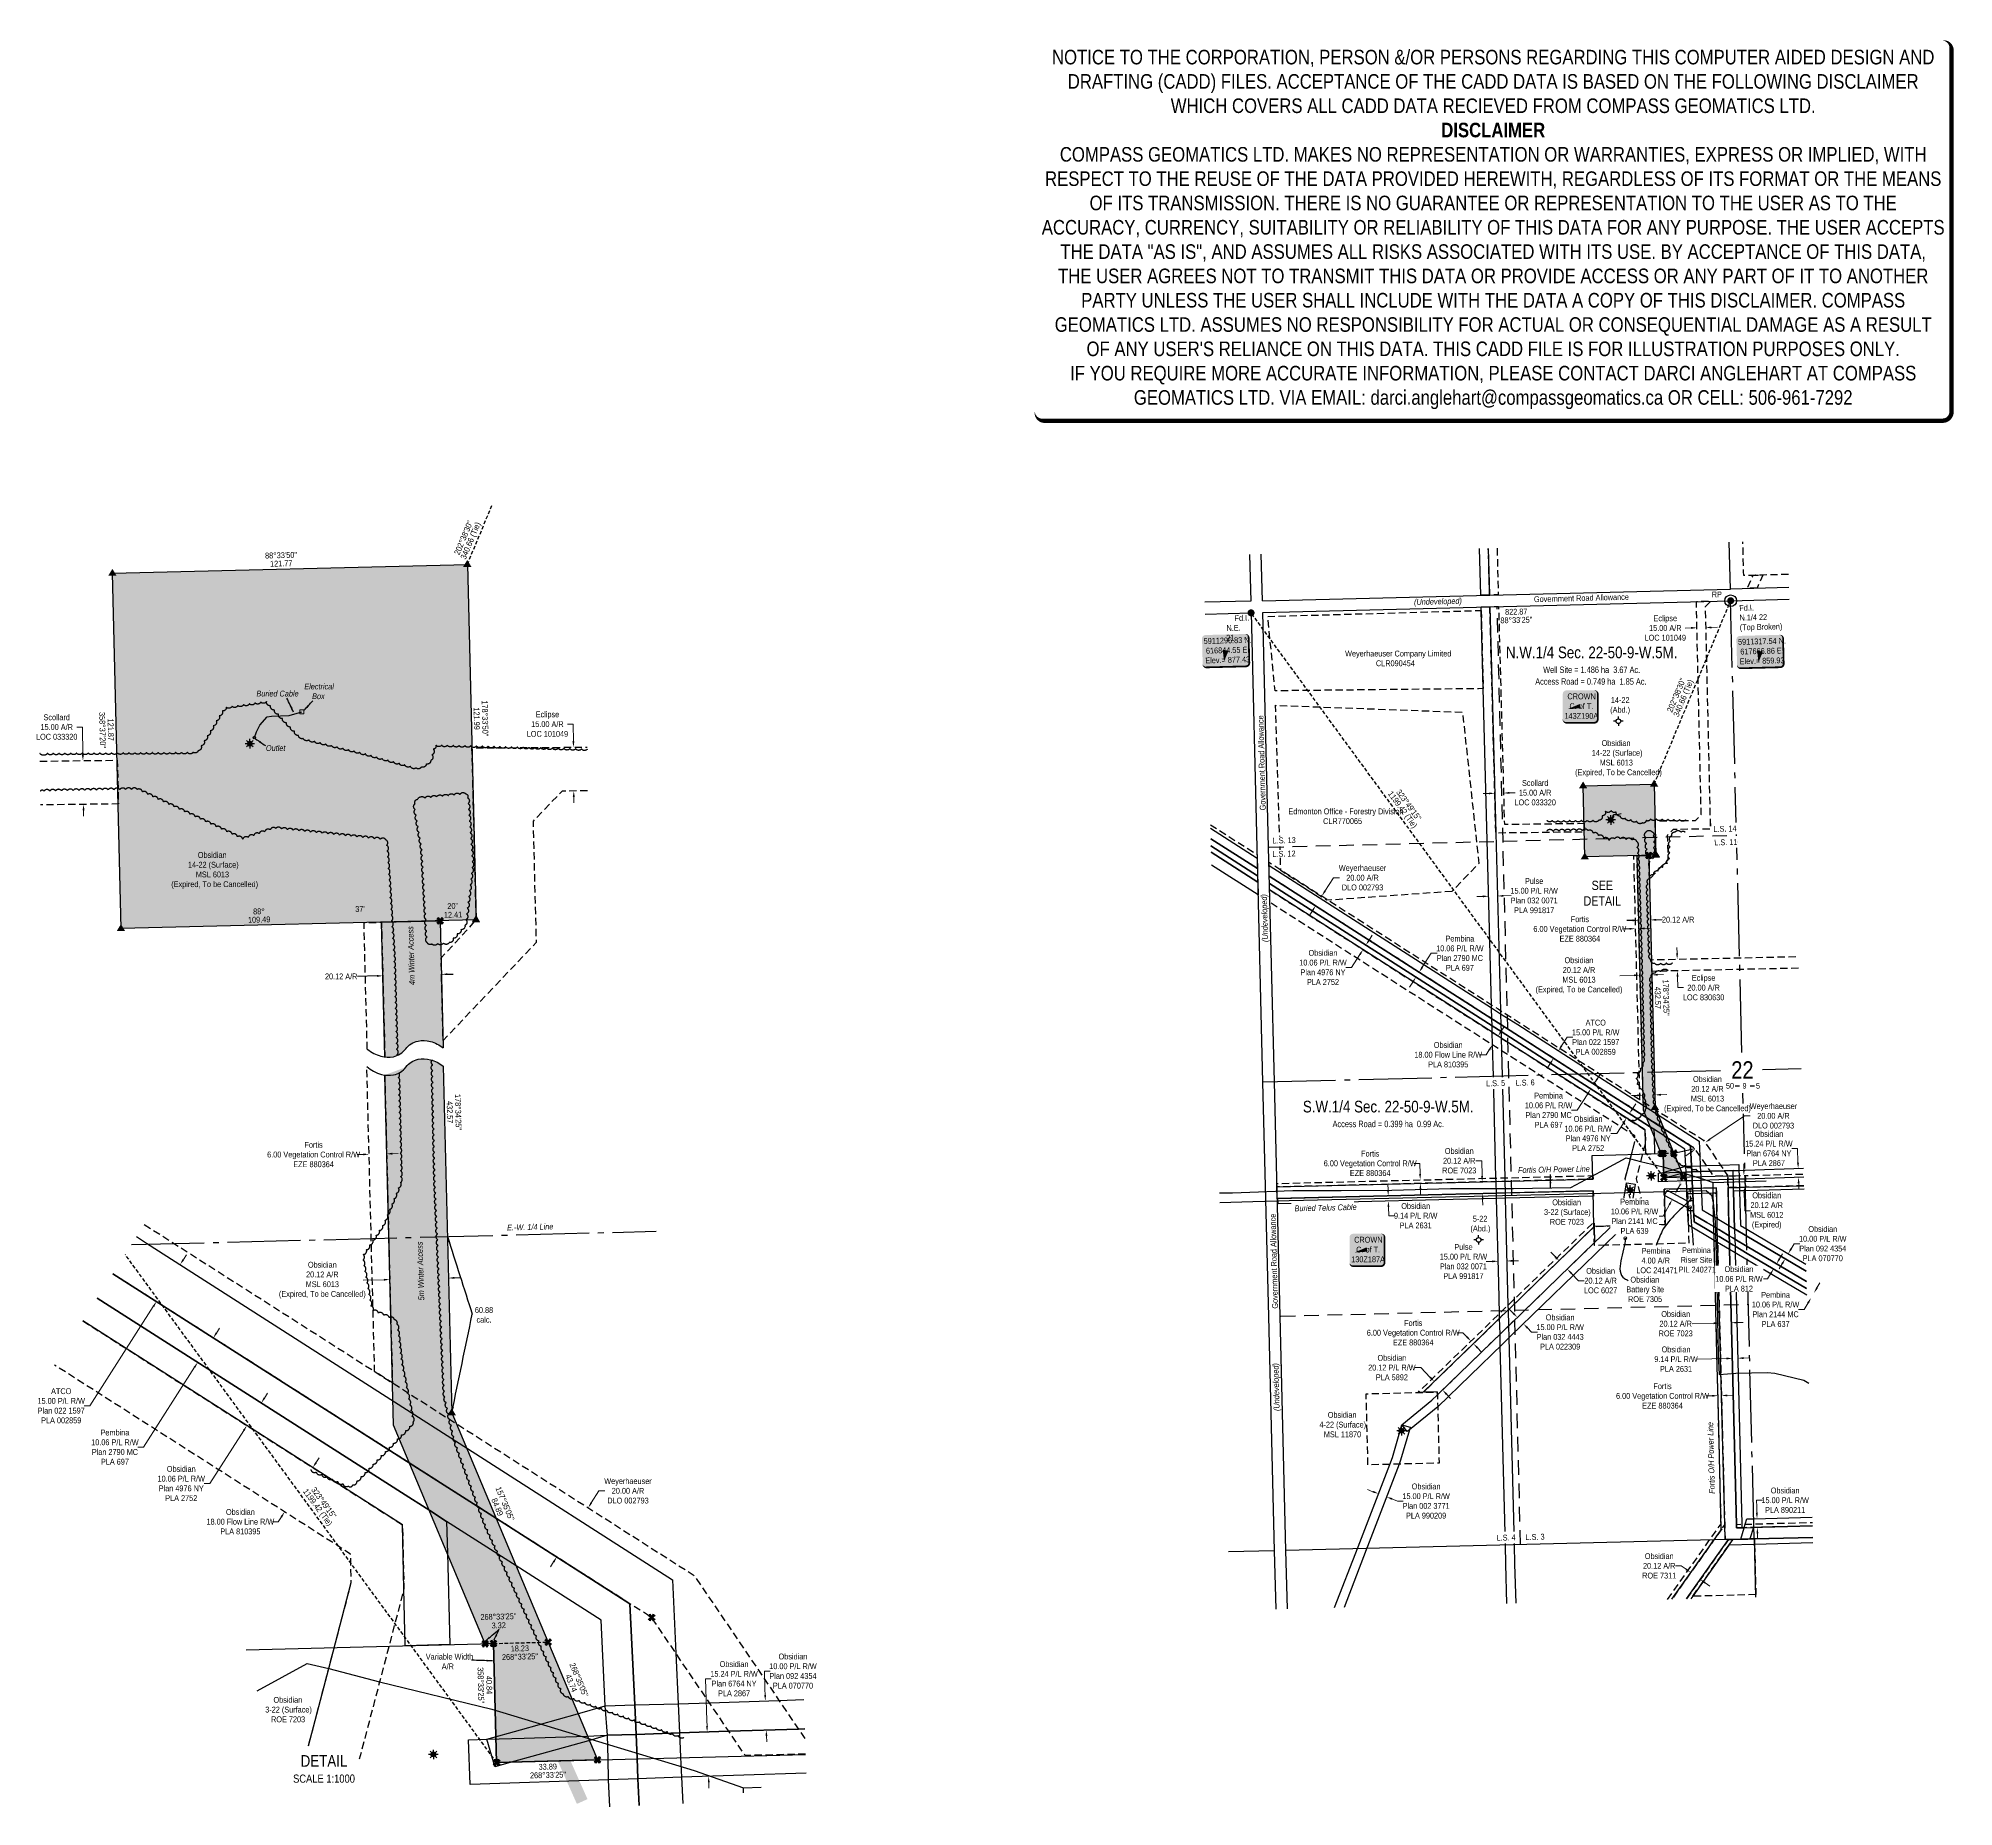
# Model space of a CAD drawing. Extents: x 614765 to 618049, y 5909250 to 5912282.
import ezdxf
from ezdxf.enums import TextEntityAlignment as Align

# ---------------------------------------------------------------- set-up
doc = ezdxf.new("R2010")
doc.units = 0
doc.header["$LTSCALE"] = 5
doc.header["$PDSIZE"] = 0.5
for name, pattern in [('0', [1, 1, 0]), ('foc-ACCESSROAD', [3.75, 2.5, -1.25]), ('foc-FLOWLINE', [3.75, 2.5, -1.25]), ('foc-LSD', [8, 5, -3]), ('foc-QUARTERLINE', [33, 25, -3, 2, -3]), ('foc-TIELINE', [1.875, 1.25, -0.625]), ('foc-TRAV', [1.875, 1.25, -0.625])]:
    doc.linetypes.add(name, pattern=pattern)
doc.layers.get('Defpoints').update_dxf_attribs({"color": 9})
for name, color, linetype in [('10', 1, 'Continuous'), ('35', 37, 'Continuous'), ('9', 3, 'Continuous'), ('AS-CABLE', 224, 'foc-CABLE'), ('AS-POWER', 104, 'foc-POWER'), ('AS-ROADS', 254, 'Continuous'), ('AS-SYMBOL', 7, 'Continuous'), ('AS-TELEPHONE', 224, 'foc-TEL'), ('AS-TELEPHONE-T', 224, 'Continuous'), ('C-AR', 13, 'foc-ACCESSROAD'), ('C-FLOWLINE', 13, 'foc-FLOWLINE'), ('C-RW', 13, 'Continuous'), ('C-SYMBOL', 7, 'Continuous'), ('C-WS', 13, 'foc-ACCESSROAD'), ('C-WS-S', 8, 'Continuous'), ('CG-NOTES', 7, 'Continuous'), ('DETAIL-T', 7, 'Continuous'), ('F-AR', 190, 'foc-ACCESSROAD'), ('F-EZE', 190, 'foc-FLOWLINE'), ('F-RW', 190, 'Continuous'), ('F-WS', 190, 'foc-ACCESSROAD'), ('F-WS-S', 8, 'Continuous'), ('L-AREAREQUIRED', 7, 'Continuous'), ('L-BD', 7, 'Continuous'), ('L-BD1', 253, 'Continuous'), ('L-MON', 1, 'Continuous'), ('L-QSEC', 8, 'foc-QUARTERLINE'), ('L-ROAD-T', 7, 'Continuous'), ('L-SEC', 7, 'Continuous'), ('L-SECLBL', 7, 'Continuous'), ('L-SECTION-LSD', 7, 'foc-LSD'), ('L-TIE', 7, 'foc-TIELINE'), ('L-TIE-T', 7, 'Continuous'), ('P-PROPOSED', 10, 'Continuous'), ('P-PROPOSED-H', 21, 'Continuous'), ('P-TRAV', 4, 'foc-TRAV'), ('P-TXT', 4, 'Continuous'), ('T-BUSH', 110, '0')]:
    doc.layers.add(name, color=color, linetype=linetype)
for name, color, linetype, lineweight in [('AS-GENERAL', 48, 'Continuous', 18), ('C-AR-T', 13, 'Continuous', 9), ('C-FLOWLINE-T', 13, 'Continuous', 9), ('C-RW-T', 13, 'Continuous', 9), ('C-WS-T', 13, 'Continuous', 9), ('F-AR-T', 190, 'Continuous', 9), ('F-EZE-T', 190, 'Continuous', 9), ('F-RW-T', 190, 'Continuous', 9), ('F-WS-T', 190, 'Continuous', 9), ('T-TEXT', 48, 'Continuous', 18)]:
    doc.layers.add(name, color=color, linetype=linetype, lineweight=lineweight)
doc.layers.add('DISCLAIMER', color=7, linetype='Continuous', plot=False)
doc.styles.add('100L', font='ARIALN.TTF', dxfattribs={"height": 11})
doc.styles.add('175L', font='ARIALN.TTF', dxfattribs={"height": 20})
doc.styles.add('80', font='ARIALN.TTF', dxfattribs={"height": 10})
doc.styles.add('80CG', font='ARIALN.TTF', dxfattribs={"height": 10})
doc.styles.add('80L', font='ARIALN.TTF', dxfattribs={"height": 10})
doc.styles.add('80LS', font='ARIALNI.TTF', dxfattribs={"height": 10})
doc.styles.add('foc-LtypeFont', font='ARIALN.TTF', dxfattribs={"height": 7.35})
doc.styles.add('SIMPLEX', font='ARIALN.TTF')
doc.styles.get("Standard").update_dxf_attribs({"font": 'ARIALN.TTF'})
doc.linetypes.add('foc-CABLE', pattern='A,2,-1,["C",foc-LtypeFont,S=0.2,R=0,X=-0.625,Y=-0.75],-1.24,8', length=12.24)
doc.linetypes.add('foc-POWER', pattern='A,6,-1,["P",foc-LtypeFont,S=0.2,R=0,X=-0.625,Y=-0.75],-1.24,4', length=12.24)
doc.linetypes.add('foc-POWER-NOLINE', pattern='A,0,-4,["P",foc-LtypeFont,S=0.2,R=0,X=-0.625,Y=-0.75],-8.24', length=12.24)
doc.linetypes.add('foc-TEL', pattern='A,2,-1,["T",foc-LtypeFont,S=0.2,R=0,X=-0.425,Y=-0.75],-1.24,8', length=12.24)
doc.dimstyles.new('Compass 5 000', dxfattribs={"dimscale": 5, "dimtxt": 9, "dimasz": 2, "dimexe": 0.2, "dimexo": 0.0625, "dimgap": 0.5, "dimtad": 0, "dimtih": 1, "dimtoh": 1, "dimzin": 0, "dimdsep": 46, "dimtxsty": '80CG', "dimcen": 0.1, "dimse1": 1, "dimse2": 1, "dimclrd": 256, "dimclrt": 256, "dimaunit": 1, "dimadec": 4, "dimazin": 0, "dimtfac": 0.06, "dimtofl": 0, "dimtmove": 0, "dimatfit": 1, "dimfxl": 0.2, "dimtolj": 1, "dimtzin": 0, "dimlwd": -1, "dimarcsym": 0})

# ---------------------------------------------------------------- blocks, each defined once
blk = doc.blocks.new('L-SECLBL')
at = {"layer": '9', "color": 7}
for p, q in [((-5.1, -27.8), (-12.3, -27.8)), ((20.7, -27.8), (13.5, -27.8))]:
    blk.add_line(p, q, dxfattribs=at)
at = {"layer": '10', "color": 2, "style": 'SIMPLEX'}
blk.add_attdef('SEC', text='', height=30, dxfattribs=at).set_placement((0, 0), align=Align.MIDDLE)
at = {"layer": '10', "color": 5, "style": '80L'}
blk.add_attdef('TWP', text='', height=9.5, dxfattribs=at).set_placement((-14.4, -27.4), align=Align.MIDDLE_RIGHT)
blk.add_attdef('RGE', text='', height=9.5, dxfattribs=at).set_placement((3.6, -27.4), align=Align.MIDDLE_CENTER)
blk.add_attdef('MER', text='', height=9.5, dxfattribs=at).set_placement((23.2, -27.4), align=Align.MIDDLE_LEFT)
blk = doc.blocks.new('RP')
at = {"layer": '35', "color": 3}
blk.add_circle((0, 0), 10, dxfattribs=at)
at = {"layer": '35', "color": 3, "style": '80'}
blk.add_attdef('RP_001', (-32.4, 5.8), '', height=10, dxfattribs=at)
blk = doc.blocks.new('*U43')
h = blk.add_hatch(color=59)
edge = h.paths.add_edge_path()
edge.add_line((-24, -28.5), (24, -28.5))
edge.add_arc((24, -22.5), 6, 270, 360)
edge.add_line((30, -22.5), (30, 21))
edge.add_arc((24, 21), 6, 0, 90)
edge.add_line((24, 27), (-24, 27))
edge.add_arc((-24, 21), 6, 90, 180)
edge.add_line((-30, 21), (-30, -22.5))
edge.add_arc((-24, -22.5), 6, 180, 270)
at = {"color": 1, "flags": 128}
blk.add_lwpolyline([(-24, -28.5, 3, 3, 0), (24, -28.5, 3, 3, 0.414214), (30, -22.5, 3, 3, 0), (30, 21, 3, 0, 0.414214), (24, 27, 0, 0, 0), (-24, 27, 0, 0, 0.414214), (-30, 21, 0, 0, 0), (-30, -22.5, 0, 3, 0.414214)], format="xyseb", close=True, dxfattribs=at)
blk.add_lwpolyline([(-21.5, -5, 0, 7.5, 0), (0, 0, 0, 0, 0)], format="xyseb", dxfattribs=at)
at = {"color": 1, "style": '80'}
blk.add_attdef('ENTER_TEXT_001', (-36, -5), '', height=10, dxfattribs=at)
blk = doc.blocks.new('*U42')
h = blk.add_hatch(color=59)
edge = h.paths.add_edge_path()
edge.add_line((-24, -28.5), (24, -28.5))
edge.add_arc((24, -22.5), 6, 270, 360)
edge.add_line((30, -22.5), (30, 21))
edge.add_arc((24, 21), 6, 0, 90)
edge.add_line((24, 27), (-24, 27))
edge.add_arc((-24, 21), 6, 90, 180)
edge.add_line((-30, 21), (-30, -22.5))
edge.add_arc((-24, -22.5), 6, 180, 270)
at = {"color": 1, "flags": 128}
blk.add_lwpolyline([(-24, -28.5, 3, 3, 0), (24, -28.5, 3, 3, 0.414214), (30, -22.5, 3, 3, 0), (30, 21, 3, 0, 0.414214), (24, 27, 0, 0, 0), (-24, 27, 0, 0, 0.414214), (-30, 21, 0, 0, 0), (-30, -22.5, 0, 3, 0.414214)], format="xyseb", close=True, dxfattribs=at)
blk.add_lwpolyline([(-21.5, -5, 0, 7.5, 0), (0, 0, 0, 0, 0)], format="xyseb", dxfattribs=at)
at = {"color": 1, "style": '80'}
blk.add_attdef('ENTER_TEXT_001', (-36, -5), '', height=10, dxfattribs=at)
blk = doc.blocks.new('*D44')
at = {"layer": 'C-AR-T', "transparency": 16777216}
for p, q in [((617501.5, 5910675.4), (617476.7, 5910674.8)), ((617541.6, 5910676.4), (617551.6, 5910676.7))]:
    blk.add_line(p, q, dxfattribs=at)
for points in [[(617501.4, 5910677.1), (617501.5, 5910673.8), (617511.5, 5910675.7)], [(617541.6, 5910678.1), (617541.6, 5910674.8), (617531.6, 5910676.2)]]:
    blk.add_solid(points, dxfattribs=at)
at = {"layer": 'Defpoints', "color": 0, "transparency": 16777216}
for p in [(617508.1, 5910808.9), (617528.2, 5910809.4), (617531.6, 5910676.2)]:
    blk.add_point(p, dxfattribs=at)
at = {"layer": 'C-AR-T', "transparency": 16777216, "insert": (617406.8, 5910674.8), "char_height": 10, "attachment_point": 5, "style": '80CG'}
blk.add_mtext('\\A1;Obsidian\\P20.12 A/R\\PMSL 6013\\P(Expired, To be Cancelled)', dxfattribs=at)
blk = doc.blocks.new('*D45')
at = {"layer": 'C-AR-T', "transparency": 16777216}
for p, q in [((617365.7, 5910193.5), (617358.8, 5910200.7)), ((617393.6, 5910164.7), (617405.9, 5910152)), ((617405.9, 5910152), (617415.9, 5910152))]:
    blk.add_line(p, q, dxfattribs=at)
for points in [[(617366.9, 5910194.7), (617364.5, 5910192.4), (617372.7, 5910186.4)], [(617394.8, 5910165.9), (617392.4, 5910163.6), (617386.7, 5910171.9)]]:
    blk.add_solid(points, dxfattribs=at)
at = {"layer": 'Defpoints', "color": 0, "transparency": 16777216}
for p in [(617369.7, 5910183.5), (617383.8, 5910169.1), (617386.7, 5910171.9)]:
    blk.add_point(p, dxfattribs=at)
at = {"layer": 'C-AR-T', "transparency": 16777216, "insert": (617443.9, 5910152), "char_height": 10, "attachment_point": 5, "style": '80CG'}
blk.add_mtext('\\A1;Obsidian\\P20.12 A/R\\PLOC 6027', dxfattribs=at)
blk = doc.blocks.new('*D46')
at = {"layer": 'C-AR-T', "transparency": 16777216}
for p, q in [((617689.4, 5910342.2), (617689.2, 5910352.2)), ((617690.2, 5910302.1), (617690.9, 5910271.7)), ((617690.9, 5910271.7), (617700.9, 5910271.7))]:
    blk.add_line(p, q, dxfattribs=at)
for points in [[(617691.1, 5910342.3), (617687.8, 5910342.2), (617689.6, 5910332.2)], [(617691.9, 5910302.2), (617688.6, 5910302.1), (617690, 5910312.1)]]:
    blk.add_solid(points, dxfattribs=at)
at = {"layer": 'Defpoints', "color": 0, "transparency": 16777216}
for p in [(617687.1, 5910332.2), (617687.5, 5910312.1), (617690, 5910312.1)]:
    blk.add_point(p, dxfattribs=at)
at = {"layer": 'C-AR-T', "transparency": 16777216, "insert": (617728.7, 5910271.7), "char_height": 10, "attachment_point": 5, "style": '80CG'}
blk.add_mtext('\\A1;Obsidian\\P20.12 A/R\\PMSL 6012\\P(Expired)', dxfattribs=at)
blk = doc.blocks.new('*D47')
at = {"layer": 'C-AR-T', "transparency": 16777216}
for p, q in [((617507.1, 5910469.7), (617497.1, 5910469.4)), ((617547.2, 5910470.7), (617557.2, 5910471))]:
    blk.add_line(p, q, dxfattribs=at)
for points in [[(617507, 5910471.4), (617507.1, 5910468), (617517.1, 5910470)], [(617547.2, 5910472.4), (617547.2, 5910469.1), (617537.2, 5910470.5)]]:
    blk.add_solid(points, dxfattribs=at)
at = {"layer": 'Defpoints', "color": 0, "transparency": 16777216}
for p in [(617516.7, 5910483.8), (617536.9, 5910484.3), (617537.2, 5910470.5)]:
    blk.add_point(p, dxfattribs=at)
at = {"layer": 'C-AR-T', "transparency": 16777216, "insert": (617627.1, 5910471), "char_height": 10, "attachment_point": 5, "style": '80CG'}
blk.add_mtext('\\A1;Obsidian\\P20.12 A/R\\PMSL 6013\\P(Expired, To be Cancelled)', dxfattribs=at)
blk = doc.blocks.new('*D48')
at = {"layer": 'C-AR-T', "transparency": 16777216}
for p, q in [((617240, 5910357.5), (617230, 5910357.5)), ((617240.6, 5910331.5), (617240, 5910357.5)), ((617241.6, 5910291.4), (617241.8, 5910281.4))]:
    blk.add_line(p, q, dxfattribs=at)
for points in [[(617242.3, 5910331.5), (617239, 5910331.5), (617240.9, 5910321.5)], [(617243.3, 5910291.4), (617239.9, 5910291.3), (617241.4, 5910301.4)]]:
    blk.add_solid(points, dxfattribs=at)
at = {"layer": 'Defpoints', "color": 0, "transparency": 16777216}
for p in [(617218.4, 5910321), (617218.9, 5910300.8), (617240.9, 5910321.5)]:
    blk.add_point(p, dxfattribs=at)
at = {"layer": 'C-AR-T', "transparency": 16777216, "insert": (617201.5, 5910357.5), "char_height": 10, "attachment_point": 5, "style": '80CG'}
blk.add_mtext('\\A1;Obsidian\\P20.12 A/R\\PROE 7023', dxfattribs=at)
blk = doc.blocks.new('*D49')
at = {"layer": 'C-AR-T', "transparency": 16777216}
for p, q in [((617638, 5910079.1), (617601.1, 5910078.2)), ((617678.1, 5910080.1), (617688.1, 5910080.4))]:
    blk.add_line(p, q, dxfattribs=at)
for points in [[(617638, 5910080.8), (617638, 5910077.4), (617648, 5910079.4)], [(617678.1, 5910081.8), (617678.2, 5910078.4), (617668.1, 5910079.9)]]:
    blk.add_solid(points, dxfattribs=at)
at = {"layer": 'Defpoints', "color": 0, "transparency": 16777216}
for p in [(617648, 5910079.4), (617651.2, 5909952), (617671.3, 5909952.5)]:
    blk.add_point(p, dxfattribs=at)
at = {"layer": 'C-AR-T', "transparency": 16777216, "insert": (617572.6, 5910078.2), "char_height": 10, "attachment_point": 5, "style": '80CG'}
blk.add_mtext('\\A1;Obsidian\\P20.12 A/R\\PROE 7023', dxfattribs=at)
blk = doc.blocks.new('*D50')
at = {"layer": 'C-RW-T', "transparency": 16777216}
for p, q in [((617046.8, 5910735.6), (617052.2, 5910744)), ((617031.1, 5910711), (617017, 5910688.9)), ((617017, 5910688.9), (617007, 5910688.9))]:
    blk.add_line(p, q, dxfattribs=at)
for points in [[(617045.4, 5910736.5), (617048.2, 5910734.7), (617041.4, 5910727.2)], [(617029.7, 5910711.9), (617032.5, 5910710.1), (617036.5, 5910719.5)]]:
    blk.add_solid(points, dxfattribs=at)
at = {"layer": 'Defpoints', "color": 0, "transparency": 16777216}
for p in [(617036.5, 5910719.5), (617050.7, 5910710.4), (617055.6, 5910718.1)]:
    blk.add_point(p, dxfattribs=at)
at = {"layer": 'C-RW-T', "transparency": 16777216, "insert": (616967.9, 5910688.9), "char_height": 10, "attachment_point": 5, "style": '80CG'}
blk.add_mtext('\\A1;Obsidian\\P10.06 P/L R/W\\PPlan 4976 NY\\PPLA 2752', dxfattribs=at)
blk = doc.blocks.new('*D51')
at = {"layer": 'C-RW-T', "transparency": 16777216}
for p, q in [((617498.7, 5910446.8), (617504.1, 5910455.2)), ((617471.6, 5910404.2), (617461.6, 5910404.2)), ((617483, 5910422.2), (617471.6, 5910404.2))]:
    blk.add_line(p, q, dxfattribs=at)
for points in [[(617481.6, 5910423.1), (617484.4, 5910421.3), (617488.4, 5910430.6)], [(617497.3, 5910447.7), (617500.1, 5910445.9), (617493.3, 5910438.4)]]:
    blk.add_solid(points, dxfattribs=at)
at = {"layer": 'Defpoints', "color": 0, "transparency": 16777216}
for p in [(617474.2, 5910439.7), (617479.1, 5910447.4), (617488.4, 5910430.6)]:
    blk.add_point(p, dxfattribs=at)
at = {"layer": 'C-RW-T', "transparency": 16777216, "insert": (617422.5, 5910404.2), "char_height": 10, "attachment_point": 5, "style": '80CG'}
blk.add_mtext('\\A1;Obsidian\\P10.06 P/L R/W\\PPlan 4976 NY\\PPLA 2752', dxfattribs=at)
blk = doc.blocks.new('*D52')
at = {"layer": 'C-FLOWLINE-T', "transparency": 16777216}
for p, q in [((617273.5, 5910579.7), (617278.9, 5910588.1)), ((617247.6, 5910539.3), (617237.6, 5910539.3)), ((617253, 5910547.7), (617247.6, 5910539.3))]:
    blk.add_line(p, q, dxfattribs=at)
for points in [[(617272.1, 5910580.6), (617274.9, 5910578.8), (617268.1, 5910571.3)], [(617251.6, 5910548.6), (617254.4, 5910546.8), (617258.4, 5910556.1)]]:
    blk.add_solid(points, dxfattribs=at)
at = {"layer": 'Defpoints', "color": 0, "transparency": 16777216}
for p in [(617075, 5910673.5), (617084.7, 5910688.6), (617258.4, 5910556.1)]:
    blk.add_point(p, dxfattribs=at)
at = {"layer": 'C-FLOWLINE-T', "transparency": 16777216, "insert": (617182.6, 5910539.3), "char_height": 10, "attachment_point": 5, "style": '80CG'}
blk.add_mtext('\\A1;Obsidian\\P18.00 Flow Line R/W\\PPLA 810395', dxfattribs=at)
blk = doc.blocks.new('*D53')
at = {"layer": 'C-RW-T', "transparency": 16777216}
for p, q in [((617750.6, 5910189.5), (617755.7, 5910198.1)), ((617730.2, 5910155), (617720.2, 5910155)), ((617735.3, 5910163.6), (617730.2, 5910155))]:
    blk.add_line(p, q, dxfattribs=at)
for points in [[(617733.8, 5910164.5), (617736.7, 5910162.8), (617740.4, 5910172.2)], [(617749.2, 5910190.4), (617752, 5910188.7), (617745.5, 5910180.9)]]:
    blk.add_solid(points, dxfattribs=at)
at = {"layer": 'Defpoints', "color": 0, "transparency": 16777216}
for p in [(617740.4, 5910172.2), (617745.4, 5910169.2), (617750.6, 5910177.9)]:
    blk.add_point(p, dxfattribs=at)
at = {"layer": 'C-RW-T', "transparency": 16777216, "insert": (617681.1, 5910155), "char_height": 10, "attachment_point": 5, "style": '80CG', "bg_fill": 3, "box_fill_scale": 1.1, "bg_fill_color": 256, "bg_fill_true_color": 13158600, "bg_fill_transparency": 0}
blk.add_mtext('\\A1;Obsidian\\P10.06 P/L R/W\\PPLA 812', dxfattribs=at)
blk = doc.blocks.new('*D54')
at = {"layer": 'C-RW-T', "transparency": 16777216}
for p, q in [((617659.7, 5910018.6), (617609.4, 5910017.4)), ((617689, 5910019.3), (617699, 5910019.6))]:
    blk.add_line(p, q, dxfattribs=at)
for points in [[(617659.6, 5910020.3), (617659.7, 5910016.9), (617669.7, 5910018.8)], [(617689, 5910021), (617689.1, 5910017.6), (617679, 5910019.1)]]:
    blk.add_solid(points, dxfattribs=at)
at = {"layer": 'Defpoints', "color": 0, "transparency": 16777216}
for p in [(617669.6, 5910021.8), (617678.9, 5910022), (617679, 5910019.1)]:
    blk.add_point(p, dxfattribs=at)
at = {"layer": 'C-RW-T', "transparency": 16777216, "insert": (617573.2, 5910017.4), "char_height": 10, "attachment_point": 5, "style": '80CG'}
blk.add_mtext('\\A1;Obsidian\\P9.14 P/L R/W\\PPLA 2631', dxfattribs=at)
blk = doc.blocks.new('*D55')
at = {"layer": 'C-RW-T', "transparency": 16777216}
for p, q in [((617079.5, 5910307.5), (617079.2, 5910317.5)), ((617080.1, 5910278.4), (617080.5, 5910263.3)), ((617080.5, 5910263.3), (617090.5, 5910263.3))]:
    blk.add_line(p, q, dxfattribs=at)
for points in [[(617081.1, 5910307.6), (617077.8, 5910307.5), (617079.7, 5910297.5)], [(617081.8, 5910278.4), (617078.5, 5910278.3), (617079.9, 5910288.4)]]:
    blk.add_solid(points, dxfattribs=at)
at = {"layer": 'Defpoints', "color": 0, "transparency": 16777216}
for p in [(617095, 5910297.9), (617079.9, 5910288.4), (617095.2, 5910288.7)]:
    blk.add_point(p, dxfattribs=at)
at = {"layer": 'C-RW-T', "transparency": 16777216, "insert": (617126.8, 5910263.3), "char_height": 10, "attachment_point": 5, "style": '80CG'}
blk.add_mtext('\\A1;Obsidian\\P9.14 P/L R/W\\PPLA 2631', dxfattribs=at)
blk = doc.blocks.new('*D56')
at = {"layer": 'C-RW-T', "transparency": 16777216}
for p, q in [((617781.5, 5910378.5), (617771.5, 5910378.5)), ((617782.3, 5910354.5), (617781.5, 5910378.5)), ((617783.5, 5910319.2), (617783.8, 5910309.2))]:
    blk.add_line(p, q, dxfattribs=at)
for points in [[(617784, 5910354.5), (617780.6, 5910354.4), (617782.6, 5910344.5)], [(617785.1, 5910319.2), (617781.8, 5910319.1), (617783.1, 5910329.2)]]:
    blk.add_solid(points, dxfattribs=at)
at = {"layer": 'Defpoints', "color": 0, "transparency": 16777216}
for p in [(617775.3, 5910344.2), (617775.8, 5910328.9), (617782.6, 5910344.5)]:
    blk.add_point(p, dxfattribs=at)
at = {"layer": 'C-RW-T', "transparency": 16777216, "insert": (617732.4, 5910378.5), "char_height": 10, "attachment_point": 5, "style": '80CG'}
blk.add_mtext('\\A1;Obsidian\\P15.24 P/L R/W\\PPlan 6764 NY\\PPLA 2867', dxfattribs=at)
blk = doc.blocks.new('*D57')
at = {"layer": 'C-RW-T', "transparency": 16777216}
for p, q in [((617135.5, 5910003), (617125.5, 5910003)), ((617151.8, 5909986.3), (617135.5, 5910003)), ((617179.7, 5909957.4), (617186.7, 5909950.3))]:
    blk.add_line(p, q, dxfattribs=at)
for points in [[(617153, 5909987.4), (617150.6, 5909985.1), (617158.7, 5909979.1)], [(617180.9, 5909958.6), (617178.5, 5909956.3), (617172.8, 5909964.6)]]:
    blk.add_solid(points, dxfattribs=at)
at = {"layer": 'Defpoints', "color": 0, "transparency": 16777216}
for p in [(617230.6, 5910048.7), (617244.6, 5910034.3), (617158.7, 5909979.1)]:
    blk.add_point(p, dxfattribs=at)
at = {"layer": 'C-RW-T', "transparency": 16777216, "insert": (617086, 5910003), "char_height": 10, "attachment_point": 5, "style": '80CG'}
blk.add_mtext('\\A1;Obsidian\\P20.12 P/L R/W\\PPLA 5892', dxfattribs=at)
blk = doc.blocks.new('*D58')
at = {"layer": 'C-RW-T', "transparency": 16777216}
for p, q in [((617294.2, 5910096.2), (617287.2, 5910103.4)), ((617318.5, 5910071.1), (617325.5, 5910063.9)), ((617325.5, 5910063.9), (617335.5, 5910063.9))]:
    blk.add_line(p, q, dxfattribs=at)
for points in [[(617295.4, 5910097.3), (617293, 5910095), (617301.1, 5910089)], [(617319.7, 5910072.2), (617317.3, 5910069.9), (617311.5, 5910078.2)]]:
    blk.add_solid(points, dxfattribs=at)
at = {"layer": 'Defpoints', "color": 0, "transparency": 16777216}
for p in [(617304, 5910091.9), (617311.5, 5910078.2), (617314.5, 5910081.1)]:
    blk.add_point(p, dxfattribs=at)
at = {"layer": 'C-RW-T', "transparency": 16777216, "insert": (617374.5, 5910063.9), "char_height": 10, "attachment_point": 5, "style": '80CG'}
blk.add_mtext('\\A1;Obsidian\\P15.00 P/L R/W\\PPlan 032 4443\\PPLA 022309', dxfattribs=at)
blk = doc.blocks.new('*D59')
at = {"layer": 'C-RW-T', "transparency": 16777216}
for p, q in [((617770.6, 5910206.7), (617775.7, 5910215.4)), ((617775.7, 5910215.4), (617785.7, 5910215.4)), ((617755.3, 5910180.9), (617750.2, 5910172.3))]:
    blk.add_line(p, q, dxfattribs=at)
for points in [[(617769.1, 5910207.6), (617772, 5910205.9), (617765.5, 5910198.1)], [(617753.8, 5910181.8), (617756.7, 5910180.1), (617760.4, 5910189.5)]]:
    blk.add_solid(points, dxfattribs=at)
at = {"layer": 'Defpoints', "color": 0, "transparency": 16777216}
for p in [(617765.5, 5910198.1), (617782, 5910176.7), (617787.1, 5910185.3)]:
    blk.add_point(p, dxfattribs=at)
at = {"layer": 'C-RW-T', "transparency": 16777216, "insert": (617824.8, 5910215.4), "char_height": 10, "attachment_point": 5, "style": '80CG'}
blk.add_mtext('\\A1;Obsidian\\P10.00 P/L R/W\\PPlan 092 4354\\PPLA 070770', dxfattribs=at)
blk = doc.blocks.new('*D60')
at = {"layer": 'C-RW-T', "transparency": 16777216}
for p, q in [((617721.2, 5909775.6), (617711.2, 5909775.6)), ((617711.2, 5909775.6), (617711.5, 5909764.1)), ((617711.8, 5909754.1), (617711.5, 5909764.1)), ((617712.7, 5909719.1), (617713, 5909709.1))]:
    blk.add_line(p, q, dxfattribs=at)
for points in [[(617713.5, 5909754.1), (617710.1, 5909754), (617712.1, 5909744.1)], [(617714.4, 5909719.1), (617711.1, 5909719), (617712.5, 5909729.1)]]:
    blk.add_solid(points, dxfattribs=at)
at = {"layer": 'Defpoints', "color": 0, "transparency": 16777216}
for p in [(617712.1, 5909744.1), (617734.3, 5909744.7), (617734.7, 5909729.6)]:
    blk.add_point(p, dxfattribs=at)
at = {"layer": 'C-RW-T', "transparency": 16777216, "insert": (617760.3, 5909775.6), "char_height": 10, "attachment_point": 5, "style": '80CG'}
blk.add_mtext('\\A1;Obsidian\\P15.00 P/L R/W\\PPLA 890211', dxfattribs=at)
blk = doc.blocks.new('*D61')
at = {"layer": 'C-RW-T', "transparency": 16777216}
for p, q in [((617053.6, 5909790.3), (617044.2, 5909793.9)), ((617086.2, 5909777.8), (617095.6, 5909774.2)), ((617095.6, 5909774.2), (617105.6, 5909774.2))]:
    blk.add_line(p, q, dxfattribs=at)
for points in [[(617054.2, 5909791.9), (617053, 5909788.8), (617062.9, 5909786.8)], [(617086.8, 5909779.4), (617085.6, 5909776.2), (617076.9, 5909781.4)]]:
    blk.add_solid(points, dxfattribs=at)
at = {"layer": 'Defpoints', "color": 0, "transparency": 16777216}
for p in [(617062.1, 5909784.7), (617076.1, 5909779.4), (617076.9, 5909781.4)]:
    blk.add_point(p, dxfattribs=at)
at = {"layer": 'C-RW-T', "transparency": 16777216, "insert": (617144.7, 5909774.2), "char_height": 10, "attachment_point": 5, "style": '80CG'}
blk.add_mtext('\\A1;Obsidian\\P15.00 P/L R/W\\PPlan 002 3771\\PPLA 990209', dxfattribs=at)
blk = doc.blocks.new('*D62')
at = {"layer": 'Defpoints', "color": 0, "transparency": 16777216}
for p in [(616965.9, 5910811.4), (617043.7, 5910761.6), (617032.9, 5910744.7)]:
    blk.add_point(p, dxfattribs=at)
at = {"layer": 'F-AR-T', "transparency": 16777216}
for p, q in [((616971.3, 5910819.8), (616986, 5910842.7)), ((616986, 5910842.7), (616996, 5910842.7)), ((616949.7, 5910786.1), (616944.3, 5910777.7))]:
    blk.add_line(p, q, dxfattribs=at)
for points in [[(616948.3, 5910787), (616951.1, 5910785.2), (616955.1, 5910794.5)], [(616969.9, 5910820.7), (616972.7, 5910818.9), (616965.9, 5910811.4)]]:
    blk.add_solid(points, dxfattribs=at)
at = {"layer": 'F-AR-T', "transparency": 16777216, "insert": (617035.7, 5910842.7), "char_height": 10, "attachment_point": 5, "style": '80CG'}
blk.add_mtext('\\A1;Weyerhaeuser\\P20.00 A/R\\PDLO 002793', dxfattribs=at)
blk = doc.blocks.new('*D63')
at = {"layer": 'Defpoints', "color": 0, "transparency": 16777216}
for p in [(617261.1, 5911036.9), (617276.1, 5911037.3), (617277.4, 5910987.9)]:
    blk.add_point(p, dxfattribs=at)
at = {"layer": 'F-AR-T', "transparency": 16777216}
for p, q in [((617252.4, 5910987.3), (617242.4, 5910987)), ((617287.4, 5910988.2), (617297.4, 5910988.5))]:
    blk.add_line(p, q, dxfattribs=at)
for points in [[(617252.4, 5910988.9), (617252.5, 5910985.6), (617262.4, 5910987.5)], [(617287.4, 5910989.9), (617287.5, 5910986.5), (617277.4, 5910987.9)]]:
    blk.add_solid(points, dxfattribs=at)
at = {"layer": 'F-AR-T', "transparency": 16777216, "insert": (617331.7, 5910988.5), "char_height": 10, "attachment_point": 5, "style": '80CG'}
blk.add_mtext('\\A1;Scollard\\P15.00 A/R\\PLOC 033320', dxfattribs=at)
blk = doc.blocks.new('*D64')
at = {"layer": 'Defpoints', "color": 0, "transparency": 16777216}
for p in [(617609.1, 5911271.2), (617613.4, 5911081.7), (617628.4, 5911082.1)]:
    blk.add_point(p, dxfattribs=at)
at = {"layer": 'F-AR-T', "transparency": 16777216}
for p, q in [((617599.1, 5911271), (617589.1, 5911270.8)), ((617634.1, 5911271.8), (617644.1, 5911272))]:
    blk.add_line(p, q, dxfattribs=at)
for points in [[(617599, 5911272.7), (617599.1, 5911269.3), (617609.1, 5911271.2)], [(617634, 5911273.5), (617634.1, 5911270.1), (617624.1, 5911271.6)]]:
    blk.add_solid(points, dxfattribs=at)
at = {"layer": 'F-AR-T', "transparency": 16777216, "insert": (617554.8, 5911270.8), "char_height": 10, "attachment_point": 5, "style": '80CG'}
blk.add_mtext('\\A1;Eclipse\\P15.00 A/R\\PLOC 101049', dxfattribs=at)
blk = doc.blocks.new('*D65')
at = {"layer": 'Defpoints', "color": 0, "transparency": 16777216}
for p in [(617568.1, 5910703), (617575.2, 5910703.2), (617568.5, 5910683)]:
    blk.add_point(p, dxfattribs=at)
at = {"layer": 'F-AR-T', "transparency": 16777216}
for p, q in [((617575, 5910713.2), (617574.7, 5910723.2)), ((617575.8, 5910673.2), (617576.2, 5910654.3)), ((617576.2, 5910654.3), (617586.2, 5910654.3))]:
    blk.add_line(p, q, dxfattribs=at)
for points in [[(617576.6, 5910713.2), (617573.3, 5910713.1), (617575.2, 5910703.2)], [(617577.5, 5910673.2), (617574.1, 5910673.1), (617575.6, 5910683.2)]]:
    blk.add_solid(points, dxfattribs=at)
at = {"layer": 'F-AR-T', "transparency": 16777216, "insert": (617620.5, 5910654.3), "char_height": 10, "attachment_point": 5, "style": '80CG'}
blk.add_mtext('\\A1;Eclipse\\P20.00 A/R\\PLOC 830630', dxfattribs=at)
blk = doc.blocks.new('*D66')
at = {"layer": 'Defpoints', "color": 0, "transparency": 16777216}
for p in [(617503.4, 5910755.4), (617503.4, 5910755.2), (617509.4, 5910755.3)]:
    blk.add_point(p, dxfattribs=at)
at = {"layer": 'F-EZE-T', "transparency": 16777216}
for p, q in [((617519.4, 5910755.8), (617529.4, 5910756.1)), ((617493.4, 5910755.1), (617483.4, 5910754.9))]:
    blk.add_line(p, q, dxfattribs=at)
for points in [[(617493.4, 5910756.8), (617493.5, 5910753.5), (617503.4, 5910755.4)], [(617519.4, 5910757.5), (617519.5, 5910754.1), (617509.4, 5910755.5)]]:
    blk.add_solid(points, dxfattribs=at)
at = {"layer": 'F-EZE-T', "transparency": 16777216, "insert": (617408.3, 5910754.9), "char_height": 10, "attachment_point": 5, "style": '80CG'}
blk.add_mtext('\\A1;Fortis\\P6.00 Vegetation Control R/W\\PEZE 880364', dxfattribs=at)
blk = doc.blocks.new('*D67')
at = {"layer": 'Defpoints', "color": 0, "transparency": 16777216}
for p in [(617131.1, 5910324.9), (617131.2, 5910318.9), (617134.6, 5910325)]:
    blk.add_point(p, dxfattribs=at)
at = {"layer": 'F-EZE-T', "transparency": 16777216}
for p, q in [((617133.9, 5910353.1), (617123.9, 5910353.1)), ((617134.4, 5910335), (617133.9, 5910353.1)), ((617135, 5910309), (617135.2, 5910299))]:
    blk.add_line(p, q, dxfattribs=at)
for points in [[(617136, 5910335), (617132.7, 5910334.9), (617134.6, 5910325)], [(617136.6, 5910309), (617133.3, 5910308.9), (617134.7, 5910319)]]:
    blk.add_solid(points, dxfattribs=at)
at = {"layer": 'F-EZE-T', "transparency": 16777216, "insert": (617048.8, 5910353.1), "char_height": 10, "attachment_point": 5, "style": '80CG'}
blk.add_mtext('\\A1;Fortis\\P6.00 Vegetation Control R/W\\PEZE 880364', dxfattribs=at)
blk = doc.blocks.new('*D68')
at = {"layer": 'Defpoints', "color": 0, "transparency": 16777216}
for p in [(617106.6, 5910697.5), (617101.1, 5910689), (617132.7, 5910680.8)]:
    blk.add_point(p, dxfattribs=at)
at = {"layer": 'F-RW-T', "transparency": 16777216}
for p, q in [((617138.1, 5910689.2), (617153.5, 5910713.3)), ((617153.5, 5910713.3), (617163.5, 5910713.3)), ((617121.8, 5910663.8), (617116.4, 5910655.4))]:
    blk.add_line(p, q, dxfattribs=at)
for points in [[(617136.7, 5910690.1), (617139.5, 5910688.3), (617132.7, 5910680.8)], [(617120.4, 5910664.7), (617123.2, 5910662.9), (617127.2, 5910672.3)]]:
    blk.add_solid(points, dxfattribs=at)
at = {"layer": 'F-RW-T', "transparency": 16777216, "insert": (617202.6, 5910713.3), "char_height": 10, "attachment_point": 5, "style": '80CG'}
blk.add_mtext('\\A1;Pembina\\P10.06 P/L R/W\\PPlan 2790 MC\\PPLA 697', dxfattribs=at)
blk = doc.blocks.new('*D69')
at = {"layer": 'Defpoints', "color": 0, "transparency": 16777216}
for p in [(617427.1, 5910480.7), (617434, 5910476.2), (617439.3, 5910484.6)]:
    blk.add_point(p, dxfattribs=at)
at = {"layer": 'F-RW-T', "transparency": 16777216}
for p, q in [((617437.8, 5910497.5), (617443.2, 5910505.9)), ((617421.7, 5910472.2), (617403.8, 5910444.2)), ((617403.8, 5910444.2), (617393.8, 5910444.2))]:
    blk.add_line(p, q, dxfattribs=at)
for points in [[(617436.4, 5910498.4), (617439.2, 5910496.6), (617432.4, 5910489)], [(617420.3, 5910473.1), (617423.1, 5910471.3), (617427.1, 5910480.7)]]:
    blk.add_solid(points, dxfattribs=at)
at = {"layer": 'F-RW-T', "transparency": 16777216, "insert": (617354.7, 5910444.2), "char_height": 10, "attachment_point": 5, "style": '80CG'}
blk.add_mtext('\\A1;Pembina\\P10.06 P/L R/W\\PPlan 2790 MC\\PPLA 697', dxfattribs=at)
blk = doc.blocks.new('*D70')
at = {"layer": 'Defpoints', "color": 0, "transparency": 16777216}
for p in [(617350.7, 5910541.2), (617359, 5910554.1), (617371.5, 5910546.1)]:
    blk.add_point(p, dxfattribs=at)
at = {"layer": 'F-RW-T', "transparency": 16777216}
for p, q in [((617376.9, 5910554.5), (617386.4, 5910569.3)), ((617386.4, 5910569.3), (617396.4, 5910569.3)), ((617357.8, 5910524.8), (617352.4, 5910516.4))]:
    blk.add_line(p, q, dxfattribs=at)
for points in [[(617356.4, 5910525.7), (617359.2, 5910523.9), (617363.2, 5910533.2)], [(617375.5, 5910555.4), (617378.3, 5910553.6), (617371.5, 5910546.1)]]:
    blk.add_solid(points, dxfattribs=at)
at = {"layer": 'F-RW-T', "transparency": 16777216, "insert": (617435.5, 5910569.3), "char_height": 10, "attachment_point": 5, "style": '80CG'}
blk.add_mtext('\\A1;ATCO\\P15.00 P/L R/W\\PPlan 022 1597\\PPLA 002859', dxfattribs=at)
blk = doc.blocks.new('*D71')
at = {"layer": 'Defpoints', "color": 0, "transparency": 16777216}
for p in [(617251.1, 5910843), (617266.2, 5910843.4), (617251.9, 5910811)]:
    blk.add_point(p, dxfattribs=at)
at = {"layer": 'F-RW-T', "transparency": 16777216}
for p, q in [((617241.9, 5910810.7), (617231.9, 5910810.4)), ((617277.1, 5910811.6), (617290.8, 5910812))]:
    blk.add_line(p, q, dxfattribs=at)
for points in [[(617241.9, 5910812.4), (617242, 5910809), (617251.9, 5910811)], [(617277, 5910813.3), (617277.1, 5910810), (617267.1, 5910811.4)]]:
    blk.add_solid(points, dxfattribs=at)
at = {"layer": 'F-RW-T', "transparency": 16777216, "insert": (617329.9, 5910812), "char_height": 10, "attachment_point": 5, "style": '80CG'}
blk.add_mtext('\\A1;Pulse\\P15.00 P/L R/W\\PPlan 032 0071\\PPLA 991817', dxfattribs=at)
blk = doc.blocks.new('*D72')
at = {"layer": 'Defpoints', "color": 0, "transparency": 16777216}
for p in [(617267.5, 5910211.7), (617282.5, 5910212.1), (617268.2, 5910185.3)]:
    blk.add_point(p, dxfattribs=at)
at = {"layer": 'F-RW-T', "transparency": 16777216}
for p, q in [((617258.2, 5910185.1), (617247.8, 5910184.8)), ((617293.1, 5910186), (617303.1, 5910186.2))]:
    blk.add_line(p, q, dxfattribs=at)
for points in [[(617258.1, 5910186.8), (617258.2, 5910183.4), (617268.2, 5910185.3)], [(617293.1, 5910187.7), (617293.2, 5910184.3), (617283.1, 5910185.7)]]:
    blk.add_solid(points, dxfattribs=at)
at = {"layer": 'F-RW-T', "transparency": 16777216, "insert": (617208.7, 5910184.8), "char_height": 10, "attachment_point": 5, "style": '80CG'}
blk.add_mtext('\\A1;Pulse\\P15.00 P/L R/W\\PPlan 032 0071\\PPLA 991817', dxfattribs=at)
blk = doc.blocks.new('*D73')
at = {"layer": 'Defpoints', "color": 0, "transparency": 16777216}
for p in [(617782.5, 5910135.7), (617787.6, 5910144.3), (617804.7, 5910122.5)]:
    blk.add_point(p, dxfattribs=at)
at = {"layer": 'F-RW-T', "transparency": 16777216}
for p, q in [((617814.9, 5910139.7), (617820, 5910148.3)), ((617793, 5910102.7), (617783, 5910102.7)), ((617799.6, 5910113.9), (617793, 5910102.7))]:
    blk.add_line(p, q, dxfattribs=at)
for points in [[(617813.5, 5910140.6), (617816.4, 5910138.9), (617809.8, 5910131.1)], [(617798.2, 5910114.7), (617801.1, 5910113), (617804.7, 5910122.5)]]:
    blk.add_solid(points, dxfattribs=at)
at = {"layer": 'F-RW-T', "transparency": 16777216, "insert": (617743.9, 5910102.7), "char_height": 10, "attachment_point": 5, "style": '80CG'}
blk.add_mtext('\\A1;Pembina\\P10.06 P/L R/W\\PPlan 2144 MC\\PPLA 637', dxfattribs=at)
blk = doc.blocks.new('*D74')
at = {"layer": 'Defpoints', "color": 0, "transparency": 16777216}
for p in [(617572.4, 5910299.5), (617566.5, 5910291.2), (617567.7, 5910290.6)]:
    blk.add_point(p, dxfattribs=at)
at = {"layer": 'F-RW-T', "transparency": 16777216}
for p, q in [((617575.9, 5910308.9), (617580.6, 5910317.7)), ((617561.8, 5910282.3), (617551.2, 5910262.3)), ((617551.2, 5910262.3), (617541.2, 5910262.3))]:
    blk.add_line(p, q, dxfattribs=at)
for points in [[(617574.5, 5910309.7), (617577.4, 5910308.1), (617571.3, 5910300.1)], [(617560.4, 5910283.1), (617563.3, 5910281.5), (617566.5, 5910291.2)]]:
    blk.add_solid(points, dxfattribs=at)
at = {"layer": 'F-RW-T', "transparency": 16777216, "insert": (617502.1, 5910262.3), "char_height": 10, "attachment_point": 5, "style": '80CG', "bg_fill": 3, "box_fill_scale": 1.1, "bg_fill_color": 256, "bg_fill_true_color": 13158600, "bg_fill_transparency": 0}
blk.add_mtext('\\A1;Pembina\\P10.06 P/L R/W\\PPlan 2141 MC\\PPLA 639', dxfattribs=at)
blk = doc.blocks.new('GABD')
for p, q in [((-0.81, 0), (-1.62, 0)), ((0, 0.81), (0, 1.62)), ((1.62, 0), (0.81, 0)), ((0, -0.81), (0, -1.62))]:
    blk.add_line(p, q)
blk.add_circle((0, 0), 0.8)
blk = doc.blocks.new('GAS')
h = blk.add_hatch(color=255)
h.dxf.hatch_style = 1
edge = h.paths.add_edge_path()
edge.add_arc((0, 0), 0.9, 0, 360)
for p, q in [((-0.81, 0), (-1.62, 0)), ((-0.57, 0.57), (-1.14, 1.14)), ((0, 0.81), (0, 1.62)), ((0.57, 0.57), (1.14, 1.14)), ((1.62, 0), (0.81, 0)), ((-0.57, -0.57), (-1.14, -1.14)), ((0, -0.81), (0, -1.62)), ((1.14, -1.14), (0.57, -0.57))]:
    blk.add_line(p, q)
blk.add_circle((0, 0), 0.8)
blk = doc.blocks.new('fdia')
at = {"color": 255, "const_width": 1}
blk.add_lwpolyline([(-0.5, 0, 1), (0.5, 0, 1)], format="xyb", close=True, dxfattribs=at)
blk = doc.blocks.new('Fdiaa')
blk.add_blockref('fdia', (0, 0))
blk = doc.blocks.new('fdib')
at = {"color": 1, "const_width": 1.6}
blk.add_lwpolyline([(-0.4, 0, 1), (0.4, 0, 1)], format="xyb", close=True, dxfattribs=at)
at = {"color": 1}
blk.add_circle((0, 0), 0.8, dxfattribs=at)
blk = doc.blocks.new('Fdibb')
blk.add_blockref('fdib', (0, 0))
blk = doc.blocks.new('fdicc')
for name in ['Fdibb', 'Fdiaa']:
    blk.add_blockref(name, (0, 0))
blk = doc.blocks.new('FDI')
blk.add_blockref('fdicc', (0, 0))
blk = doc.blocks.new('STRIA')
blk.add_hatch(color=255).paths.add_polyline_path([(-0.04, 1.52), (-1.47, -0.87), (1.39, -0.87)])
blk = doc.blocks.new('STRIAA')
blk.add_blockref('STRIA', (0, 0))
blk = doc.blocks.new('STRIB')
at = {"color": 1}
blk.add_solid([(-1.12, -0.67), (-0.04, 1.13), (1.04, -0.67)], dxfattribs=at)
blk = doc.blocks.new('STRIBB')
blk.add_blockref('STRIB', (0, 0))
blk = doc.blocks.new('STRICC')
for name in ['STRIAA', 'STRIBB']:
    blk.add_blockref(name, (0, 0))
blk = doc.blocks.new('fdspike')
blk.add_blockref('STRICC', (0, 0))
blk = doc.blocks.new('TRIA')
blk.add_hatch(color=255).paths.add_polyline_path([(-0.04, 1.52), (-1.47, -0.87), (1.39, -0.87)])
blk = doc.blocks.new('TRIAA')
blk.add_blockref('TRIA', (0, 0))
blk = doc.blocks.new('TRIB')
at = {"color": 1}
blk.add_lwpolyline([(-1.12, -0.67), (-0.04, 1.13), (1.04, -0.67)], close=True, dxfattribs=at)
blk = doc.blocks.new('TRIBB')
blk.add_blockref('TRIB', (0, 0))
blk = doc.blocks.new('TRICC')
for name in ['TRIAA', 'TRIBB']:
    blk.add_blockref(name, (0, 0))
blk = doc.blocks.new('plspike')
blk.add_blockref('TRICC', (0, 0))
blk = doc.blocks.new('TEMP')
h = blk.add_hatch(color=255)
h.dxf.hatch_style = 1
h.paths.add_polyline_path([(0, 0.25), (-0.67, 1.15), (-0.67, 0.67), (-1.15, 0.67), (-0.25, 0), (-1.15, -0.67), (-0.67, -0.67), (-0.67, -1.15), (0, -0.25), (0.67, -1.15), (0.67, -0.67), (1.15, -0.67), (0.25, 0), (1.15, 0.67), (0.67, 0.67), (0.67, 1.15)])
h.paths.add_polyline_path([(0.57, 0.85), (0.57, 0.57), (0.85, 0.57), (0.08, 0), (0.85, -0.57), (0.57, -0.57), (0.57, -0.85), (0, -0.08), (-0.57, -0.85), (-0.57, -0.57), (-0.85, -0.57), (-0.08, 0), (-0.85, 0.57), (-0.57, 0.57), (-0.57, 0.85), (0, 0.08)], flags=16)
h = blk.add_hatch(color=1)
h.dxf.hatch_style = 1
h.paths.add_polyline_path([(0, 0.08), (-0.57, 0.85), (-0.57, 0.57), (-0.85, 0.57), (-0.08, 0), (-0.85, -0.57), (-0.57, -0.57), (-0.57, -0.85), (0, -0.08), (0.57, -0.85), (0.57, -0.57), (0.85, -0.57), (0.08, 0), (0.85, 0.57), (0.57, 0.57), (0.57, 0.85)])
at = {"color": 1}
for p, q in [((-0.08, 0), (0.08, 0)), ((0, 0.08), (0, -0.08))]:
    blk.add_line(p, q, dxfattribs=at)
at = {"color": 255, "flags": 128}
blk.add_lwpolyline([(-0.25, 0), (-1.15, 0.67), (-0.67, 0.67), (-0.67, 1.15), (0, 0.25), (0.67, 1.15), (0.67, 0.67), (1.15, 0.67), (0.25, 0), (1.15, -0.67), (0.67, -0.67), (0.67, -1.15), (0, -0.25), (-0.67, -1.15), (-0.67, -0.67), (-1.15, -0.67)], close=True, dxfattribs=at)
at = {"color": 1, "flags": 128}
blk.add_lwpolyline([(-0.08, 0), (-0.85, 0.57), (-0.57, 0.57), (-0.57, 0.85), (0, 0.08), (0.57, 0.85), (0.57, 0.57), (0.85, 0.57), (0.08, 0), (0.85, -0.57), (0.57, -0.57), (0.57, -0.85), (0, -0.08), (-0.57, -0.85), (-0.57, -0.57), (-0.85, -0.57)], close=True, dxfattribs=at)
blk = doc.blocks.new('*D75')
at = {"layer": 'Defpoints', "color": 0, "transparency": 16777216}
for p in [(615673.2, 5911066.4), (615682.7, 5911066.4), (615673.8, 5910991.4)]:
    blk.add_point(p, dxfattribs=at)
at = {"layer": 'F-AR-T', "transparency": 16777216}
for p, q in [((615682.4, 5911106), (615672.4, 5911106)), ((615682.6, 5911076.4), (615682.4, 5911106)), ((615683.3, 5910981.4), (615683.4, 5910971.4))]:
    blk.add_line(p, q, dxfattribs=at)
for points in [[(615684.3, 5911076.4), (615680.9, 5911076.4), (615682.7, 5911066.4)], [(615685, 5910981.4), (615681.6, 5910981.4), (615683.2, 5910991.4)]]:
    blk.add_solid(points, dxfattribs=at)
at = {"layer": 'F-AR-T', "transparency": 16777216, "insert": (615638.1, 5911106), "char_height": 10, "attachment_point": 5, "style": '80CG'}
blk.add_mtext('\\A1;Eclipse\\P15.00 A/R\\PLOC 101049', dxfattribs=at)
blk = doc.blocks.new('*D76')
at = {"layer": 'Defpoints', "color": 0, "transparency": 16777216}
for p in [(615355.8, 5910677.8), (615355.9, 5910674.6), (615456.3, 5910680.3)]:
    blk.add_point(p, dxfattribs=at)
at = {"layer": 'P-TXT', "transparency": 16777216}
for p, q in [((615345.9, 5910674.3), (615312.3, 5910673.5)), ((615466.4, 5910677.3), (615476.4, 5910677.6))]:
    blk.add_line(p, q, dxfattribs=at)
for points in [[(615345.8, 5910676), (615345.9, 5910672.7), (615355.9, 5910674.6)], [(615466.3, 5910679), (615466.4, 5910675.7), (615456.4, 5910677.1)]]:
    blk.add_solid(points, dxfattribs=at)
at = {"layer": 'P-TXT', "transparency": 16777216, "insert": (615284.5, 5910673.5), "char_height": 10, "attachment_point": 5, "style": '80CG'}
blk.add_mtext('\\A1;20.12 A/R', dxfattribs=at)
blk = doc.blocks.new('*D77')
at = {"layer": 'Defpoints', "color": 0, "transparency": 16777216}
for p in [(614813.5, 5911043.1), (614841.7, 5911043.5), (614814.5, 5910968.1)]:
    blk.add_point(p, dxfattribs=at)
at = {"layer": 'F-AR-T', "transparency": 16777216}
for p, q in [((614841, 5911101), (614831, 5911101)), ((614841.6, 5911053.5), (614841, 5911101)), ((614842.7, 5910958.5), (614842.9, 5910948.5))]:
    blk.add_line(p, q, dxfattribs=at)
for points in [[(614843.2, 5911053.5), (614839.9, 5911053.5), (614841.7, 5911043.5)], [(614844.4, 5910958.5), (614841.1, 5910958.4), (614842.6, 5910968.5)]]:
    blk.add_solid(points, dxfattribs=at)
at = {"layer": 'F-AR-T', "transparency": 16777216, "insert": (614796.7, 5911101), "char_height": 10, "attachment_point": 5, "style": '80CG'}
blk.add_mtext('\\A1;Scollard\\P15.00 A/R\\PLOC 033320', dxfattribs=at)
blk = doc.blocks.new('*D78')
at = {"layer": 'C-AR-T', "transparency": 16777216}
for p, q in [((615357.7, 5910153.7), (615322, 5910152.8)), ((615478.4, 5910156.7), (615488.4, 5910157))]:
    blk.add_line(p, q, dxfattribs=at)
for points in [[(615357.7, 5910155.3), (615357.8, 5910152), (615367.7, 5910153.9)], [(615478.3, 5910158.4), (615478.4, 5910155.1), (615468.4, 5910156.5)]]:
    blk.add_solid(points, dxfattribs=at)
at = {"layer": 'Defpoints', "color": 0, "transparency": 16777216}
for p in [(615468.4, 5910156.5), (615368.6, 5910120.4), (615469.2, 5910122.9)]:
    blk.add_point(p, dxfattribs=at)
at = {"layer": 'C-AR-T', "transparency": 16777216, "insert": (615252.1, 5910152.8), "char_height": 10, "attachment_point": 5, "style": '80CG'}
blk.add_mtext('\\A1;Obsidian\\P20.12 A/R\\PMSL 6013\\P(Expired, To be Cancelled)', dxfattribs=at)
blk = doc.blocks.new('*D79')
at = {"layer": 'C-RW-T', "transparency": 16777216}
for p, q in [((615152.8, 5909950.7), (615158.2, 5909959.2)), ((615117.4, 5909895.2), (615059.3, 5909804.2)), ((615059.3, 5909804.2), (615049.3, 5909804.2))]:
    blk.add_line(p, q, dxfattribs=at)
for points in [[(615151.4, 5909951.6), (615154.2, 5909949.9), (615147.4, 5909942.3)], [(615116, 5909896.1), (615118.8, 5909894.3), (615122.7, 5909903.6)]]:
    blk.add_solid(points, dxfattribs=at)
at = {"layer": 'Defpoints', "color": 0, "transparency": 16777216}
for p in [(615122.7, 5909903.6), (615183.8, 5909919.1), (615159.1, 5909880.4)]:
    blk.add_point(p, dxfattribs=at)
at = {"layer": 'C-RW-T', "transparency": 16777216, "insert": (615010.2, 5909804.2), "char_height": 10, "attachment_point": 5, "style": '80CG'}
blk.add_mtext('\\A1;Obsidian\\P10.06 P/L R/W\\PPlan 4976 NY\\PPLA 2752', dxfattribs=at)
blk = doc.blocks.new('*D80')
at = {"layer": 'Defpoints', "color": 0, "transparency": 16777216}
for p in [(615687.2, 5909776), (615708, 5909762.7), (615633.3, 5909691.6)]:
    blk.add_point(p, dxfattribs=at)
at = {"layer": 'F-AR-T', "transparency": 16777216}
for p, q in [((615713.3, 5909771.1), (615726.4, 5909791.7)), ((615726.4, 5909791.7), (615736.4, 5909791.7)), ((615648.7, 5909669.9), (615643.4, 5909661.5))]:
    blk.add_line(p, q, dxfattribs=at)
for points in [[(615711.9, 5909772), (615714.7, 5909770.2), (615708, 5909762.7)], [(615647.3, 5909670.8), (615650.2, 5909669), (615654.1, 5909678.4)]]:
    blk.add_solid(points, dxfattribs=at)
at = {"layer": 'F-AR-T', "transparency": 16777216, "insert": (615776.2, 5909791.7), "char_height": 10, "attachment_point": 5, "style": '80CG'}
blk.add_mtext('\\A1;Weyerhaeuser\\P20.00 A/R\\PDLO 002793', dxfattribs=at)
blk = doc.blocks.new('*D81')
at = {"layer": 'Defpoints', "color": 0, "transparency": 16777216}
for p in [(614984.9, 5910105), (614958.2, 5910063.2), (615038.4, 5910011.9)]:
    blk.add_point(p, dxfattribs=at)
at = {"layer": 'F-RW-T', "transparency": 16777216}
for p, q in [((615070.5, 5910062.2), (615075.9, 5910070.7)), ((615033, 5910003.5), (614945.6, 5909866.6)), ((614945.6, 5909866.6), (614935.6, 5909866.6))]:
    blk.add_line(p, q, dxfattribs=at)
for points in [[(615069.1, 5910063.1), (615071.9, 5910061.3), (615065.1, 5910053.8)], [(615031.6, 5910004.4), (615034.4, 5910002.6), (615038.4, 5910011.9)]]:
    blk.add_solid(points, dxfattribs=at)
at = {"layer": 'F-RW-T', "transparency": 16777216, "insert": (614896.5, 5909866.6), "char_height": 10, "attachment_point": 5, "style": '80CG'}
blk.add_mtext('\\A1;Pembina\\P10.06 P/L R/W\\PPlan 2790 MC\\PPLA 697', dxfattribs=at)
blk = doc.blocks.new('*D82')
at = {"layer": 'Defpoints', "color": 0, "transparency": 16777216}
for p in [(615332.2, 5910371.6), (615332.3, 5910368.7), (615362.2, 5910372.4)]:
    blk.add_point(p, dxfattribs=at)
at = {"layer": 'F-EZE-T', "transparency": 16777216}
for p, q in [((615322.3, 5910368.4), (615312.3, 5910368.2)), ((615372.3, 5910369.7), (615382.3, 5910370))]:
    blk.add_line(p, q, dxfattribs=at)
for points in [[(615322.2, 5910370.1), (615322.3, 5910366.8), (615332.3, 5910368.7)], [(615372.2, 5910371.4), (615372.3, 5910368), (615362.3, 5910369.4)]]:
    blk.add_solid(points, dxfattribs=at)
at = {"layer": 'F-EZE-T', "transparency": 16777216, "insert": (615237.1, 5910368.2), "char_height": 10, "attachment_point": 5, "style": '80CG'}
blk.add_mtext('\\A1;Fortis\\P6.00 Vegetation Control R/W\\PEZE 880364', dxfattribs=at)
blk = doc.blocks.new('*D83')
at = {"layer": 'C-FLOWLINE-T', "transparency": 16777216}
for p, q in [((615241.2, 5909840), (615246.5, 5909848.4)), ((615176.6, 5909738.8), (615166.6, 5909738.8)), ((615182, 5909747.2), (615176.6, 5909738.8))]:
    blk.add_line(p, q, dxfattribs=at)
for points in [[(615239.8, 5909840.9), (615242.6, 5909839.1), (615235.8, 5909831.5)], [(615180.6, 5909748.1), (615183.4, 5909746.3), (615187.4, 5909755.7)]]:
    blk.add_solid(points, dxfattribs=at)
at = {"layer": 'Defpoints', "color": 0, "transparency": 16777216}
for p in [(615217.6, 5909843.1), (615169.2, 5909767.2), (615187.4, 5909755.7)]:
    blk.add_point(p, dxfattribs=at)
at = {"layer": 'C-FLOWLINE-T', "transparency": 16777216, "insert": (615111.6, 5909738.8), "char_height": 10, "attachment_point": 5, "style": '80CG'}
blk.add_mtext('\\A1;Obsidian\\P18.00 Flow Line R/W\\PPLA 810395', dxfattribs=at)
blk = doc.blocks.new('*D84')
at = {"layer": 'Defpoints', "color": 0, "transparency": 16777216}
for p in [(615008.4, 5910179.7), (615057.2, 5910148.5), (615016.6, 5910084.9)]:
    blk.add_point(p, dxfattribs=at)
at = {"layer": 'F-RW-T', "transparency": 16777216}
for p, q in [((615013.8, 5910188.1), (615019.2, 5910196.5)), ((614962.3, 5910107.7), (614853.5, 5909937.5)), ((614853.5, 5909937.5), (614843.5, 5909937.5))]:
    blk.add_line(p, q, dxfattribs=at)
for points in [[(615012.4, 5910189), (615015.2, 5910187.2), (615008.4, 5910179.7)], [(614960.9, 5910108.6), (614963.8, 5910106.8), (614967.7, 5910116.1)]]:
    blk.add_solid(points, dxfattribs=at)
at = {"layer": 'F-RW-T', "transparency": 16777216, "insert": (614804.4, 5909937.5), "char_height": 10, "attachment_point": 5, "style": '80CG'}
blk.add_mtext('\\A1;ATCO\\P15.00 P/L R/W\\PPlan 022 1597\\PPLA 002859', dxfattribs=at)
blk = doc.blocks.new('*D85')
at = {"layer": 'C-RW-T', "transparency": 16777216}
for p, q in [((616020, 5909482.7), (616010, 5909482.7)), ((616010, 5909482.7), (616011, 5909451.7)), ((616011.4, 5909441.7), (616011, 5909451.7)), ((616013.7, 5909371.6), (616014, 5909361.6))]:
    blk.add_line(p, q, dxfattribs=at)
for points in [[(616013, 5909441.8), (616009.7, 5909441.7), (616011.7, 5909431.7)], [(616015.3, 5909371.7), (616012, 5909371.6), (616013.3, 5909381.6)]]:
    blk.add_solid(points, dxfattribs=at)
at = {"layer": 'Defpoints', "color": 0, "transparency": 16777216}
for p in [(616011.7, 5909431.7), (616011.7, 5909431.7), (616013.3, 5909381.6)]:
    blk.add_point(p, dxfattribs=at)
at = {"layer": 'C-RW-T', "transparency": 16777216, "insert": (616059.1, 5909482.7), "char_height": 10, "attachment_point": 5, "style": '80CG'}
blk.add_mtext('\\A1;Obsidian\\P10.00 P/L R/W\\PPlan 092 4354\\PPLA 070770', dxfattribs=at)
blk = doc.blocks.new('*D86')
at = {"layer": 'C-RW-T', "transparency": 16777216}
for p, q in [((615919, 5909469.6), (615909, 5909469.6)), ((615909, 5909469.6), (615911.3, 5909398.2)), ((615911.7, 5909388.2), (615911.3, 5909398.2)), ((615914.8, 5909292.2), (615915.1, 5909282.2))]:
    blk.add_line(p, q, dxfattribs=at)
for points in [[(615913.3, 5909388.3), (615910, 5909388.2), (615912, 5909378.2)], [(615916.4, 5909292.3), (615913.1, 5909292.1), (615914.4, 5909302.2)]]:
    blk.add_solid(points, dxfattribs=at)
at = {"layer": 'Defpoints', "color": 0, "transparency": 16777216}
for p in [(615912, 5909378.2), (615840.2, 5909375.9), (615842.6, 5909299.9)]:
    blk.add_point(p, dxfattribs=at)
at = {"layer": 'C-RW-T', "transparency": 16777216, "insert": (615958.1, 5909469.6), "char_height": 10, "attachment_point": 5, "style": '80CG'}
blk.add_mtext('\\A1;Obsidian\\P15.24 P/L R/W\\PPlan 6764 NY\\PPLA 2867', dxfattribs=at)
blk = doc.blocks.new('*U87')
h = blk.add_hatch(color=254)
edge = h.paths.add_edge_path()
edge.add_line((-34, -28.5), (34, -28.5))
edge.add_arc((34, -22.5), 6, 270, 360)
edge.add_line((40, -22.5), (40, 21))
edge.add_arc((34, 21), 6, 0, 90)
edge.add_line((34, 27), (-34, 27))
edge.add_arc((-34, 21), 6, 90, 180)
edge.add_line((-40, 21), (-40, -22.5))
edge.add_arc((-34, -22.5), 6, 180, 270)
at = {"color": 1, "flags": 128}
blk.add_lwpolyline([(-34, -28.5, 3, 3, 0), (34, -28.5, 3, 3, 0.414214), (40, -22.5, 3, 3, 0), (40, 21, 3, 0, 0.414214), (34, 27, 0, 0, 0), (-34, 27, 0, 0, 0.414214), (-40, 21, 0, 0, 0), (-40, -22.5, 0, 3, 0.414214)], format="xyseb", close=True, dxfattribs=at)
blk.add_lwpolyline([(-3.3, -19.2, 0, 10, 0), (0, 0, 5, 5, 0)], format="xyseb", dxfattribs=at)
at = {"color": 1, "style": '80'}
blk.add_attdef('ENTER_TEXT_001', (-36, -5), '', height=10, dxfattribs=at)
blk = doc.blocks.new('*D88')
at = {"layer": 'Defpoints', "color": 0, "transparency": 16777216}
for p in [(617529.2, 5910770.4), (617509.8, 5910739.7), (617529.9, 5910740.2)]:
    blk.add_point(p, dxfattribs=at)
at = {"layer": 'P-TXT', "transparency": 16777216}
for p, q in [((617499.1, 5910769.7), (617489.1, 5910769.4)), ((617539.2, 5910770.7), (617549.2, 5910770.9))]:
    blk.add_line(p, q, dxfattribs=at)
for points in [[(617499, 5910771.3), (617499.1, 5910768), (617509.1, 5910769.9)], [(617539.1, 5910772.3), (617539.2, 5910769), (617529.2, 5910770.4)]]:
    blk.add_solid(points, dxfattribs=at)
at = {"layer": 'P-TXT', "transparency": 16777216, "insert": (617576.9, 5910770.9), "char_height": 10, "attachment_point": 5, "style": '80CG'}
blk.add_mtext('\\A1;20.12 A/R', dxfattribs=at)
blk = doc.blocks.new('*D89')
at = {"layer": 'Defpoints', "color": 0, "transparency": 16777216}
for p in [(617644.4, 5909982.8), (617650.4, 5909983), (617645.1, 5909954.9)]:
    blk.add_point(p, dxfattribs=at)
at = {"layer": 'F-EZE-T', "transparency": 16777216}
for p, q in [((617635.1, 5909954.6), (617625.1, 5909954.4)), ((617661.1, 5909955.2), (617671.1, 5909955.5))]:
    blk.add_line(p, q, dxfattribs=at)
for points in [[(617635.1, 5909956.3), (617635.2, 5909952.9), (617645.1, 5909954.9)], [(617661, 5909956.9), (617661.1, 5909953.6), (617651.1, 5909955)]]:
    blk.add_solid(points, dxfattribs=at)
at = {"layer": 'F-EZE-T', "transparency": 16777216, "insert": (617550, 5909954.4), "char_height": 10, "attachment_point": 5, "style": '80CG'}
blk.add_mtext('\\A1;Fortis\\P6.00 Vegetation Control R/W\\PEZE 880364', dxfattribs=at)
blk = doc.blocks.new('*D90')
at = {"layer": 'Defpoints', "color": 0, "transparency": 16777216}
for p in [(617221.7, 5910048.4), (617196.8, 5910024.4), (617201, 5910020)]:
    blk.add_point(p, dxfattribs=at)
at = {"layer": 'F-EZE-T', "transparency": 16777216}
for p, q in [((617207.7, 5910062.7), (617197.7, 5910062.7)), ((617214.7, 5910055.6), (617207.7, 5910062.7)), ((617232.8, 5910036.9), (617239.7, 5910029.7))]:
    blk.add_line(p, q, dxfattribs=at)
for points in [[(617215.9, 5910056.7), (617213.5, 5910054.4), (617221.7, 5910048.4)], [(617234, 5910038), (617231.6, 5910035.7), (617225.8, 5910044.1)]]:
    blk.add_solid(points, dxfattribs=at)
at = {"layer": 'F-EZE-T', "transparency": 16777216, "insert": (617122.6, 5910062.7), "char_height": 10, "attachment_point": 5, "style": '80CG'}
blk.add_mtext('\\A1;Fortis\\P6.00 Vegetation Control R/W\\PEZE 880364', dxfattribs=at)
blk = doc.blocks.new('*D91')
at = {"layer": 'C-AR-T', "transparency": 16777216}
for p, q in [((617582.2, 5909663.1), (617572.2, 5909663.1)), ((617590.3, 5909657.3), (617582.2, 5909663.1)), ((617623, 5909634.2), (617631.1, 5909628.4))]:
    blk.add_line(p, q, dxfattribs=at)
for points in [[(617591.3, 5909658.7), (617589.4, 5909656), (617598.5, 5909651.6)], [(617623.9, 5909635.6), (617622, 5909632.9), (617614.8, 5909640)]]:
    blk.add_solid(points, dxfattribs=at)
at = {"layer": 'Defpoints', "color": 0, "transparency": 16777216}
for p in [(617598.5, 5909651.6), (617606, 5909662.1), (617622.3, 5909650.5)]:
    blk.add_point(p, dxfattribs=at)
at = {"layer": 'C-AR-T', "transparency": 16777216, "insert": (617544.4, 5909663.1), "char_height": 10, "attachment_point": 5, "style": '80CG'}
blk.add_mtext('\\A1;Obsidian\\P20.12 A/R\\PROE 7311', dxfattribs=at)
blk = doc.blocks.new('*D92')
at = {"layer": 'Defpoints', "color": 0, "transparency": 16777216}
for p in [(617623.1, 5910388.7), (617635.9, 5910370), (617619.2, 5910358.6)]:
    blk.add_point(p, dxfattribs=at)
at = {"layer": 'F-AR-T', "transparency": 16777216}
for p, q in [((617631.4, 5910394.3), (617690.5, 5910434.5)), ((617690.5, 5910434.5), (617700.5, 5910434.5)), ((617598.2, 5910371.8), (617589.9, 5910366.1))]:
    blk.add_line(p, q, dxfattribs=at)
for points in [[(617630.5, 5910395.7), (617632.3, 5910393), (617623.1, 5910388.7)], [(617597.2, 5910373.1), (617599.1, 5910370.4), (617606.4, 5910377.4)]]:
    blk.add_solid(points, dxfattribs=at)
at = {"layer": 'F-AR-T', "transparency": 16777216, "insert": (617740.2, 5910434.5), "char_height": 10, "attachment_point": 5, "style": '80CG'}
blk.add_mtext('\\A1;Weyerhaeuser\\P20.00 A/R\\PDLO 002793', dxfattribs=at)
blk = doc.blocks.new('Disclaimer_Legal')
at = {"layer": 'DISCLAIMER', "color": 254, "flags": 128}
blk.add_lwpolyline([(-3613, -1105, 37.5, 37.5, 0), (4096, -1105, 37.5, 37.5, 0.414214), (4171, -1030, 37.5, 37.5, 0), (4171, 2079, 37.5, 0, 0.414214), (4096, 2154, 0, 0, 0), (-3613, 2154, 0, 0, 0.414214), (-3688, 2079, 0, 0, 0), (-3688, -1030, 0, 37.5, 0.414214)], format="xyseb", close=True, dxfattribs=at)
at = {"layer": 'DISCLAIMER', "color": 254, "insert": (242, 534), "char_height": 125, "width": 7717.57, "attachment_point": 5, "style": '80'}
blk.add_mtext('NOTICE TO THE CORPORATION, PERSON &/OR PERSONS REGARDING THIS COMPUTER AIDED DESIGN AND DRAFTING (CADD) FILES. ACCEPTANCE OF THE CADD DATA IS BASED ON THE FOLLOWING DISCLAIMER WHICH COVERS ALL CADD DATA RECIEVED FROM COMPASS GEOMATICS LTD.\\P{\\fArial Narrow|b1|i0|c0|p34;DISCLAIMER}\\PCOMPASS GEOMATICS LTD. MAKES NO REPRESENTATION OR WARRANTIES, EXPRESS OR IMPLIED, WITH RESPECT TO THE REUSE OF THE DATA PROVIDED HEREWITH, REGARDLESS OF ITS FORMAT OR THE MEANS OF ITS TRANSMISSION. THERE IS NO GUARANTEE OR REPRESENTATION TO THE USER AS TO THE ACCURACY, CURRENCY, SUITABILITY OR RELIABILITY OF THIS DATA FOR ANY PURPOSE. THE USER ACCEPTS THE DATA "AS IS", AND ASSUMES ALL RISKS ASSOCIATED WITH ITS USE. BY ACCEPTANCE OF THIS DATA, THE USER AGREES NOT TO TRANSMIT THIS DATA OR PROVIDE ACCESS OR ANY PART OF IT TO ANOTHER PARTY UNLESS THE USER SHALL INCLUDE WITH THE DATA A COPY OF THIS DISCLAIMER. COMPASS GEOMATICS LTD. ASSUMES NO RESPONSIBILITY FOR ACTUAL OR CONSEQUENTIAL DAMAGE AS A RESULT OF ANY USER\'S RELIANCE ON THIS DATA. THIS CADD FILE IS FOR ILLUSTRATION PURPOSES ONLY.\\PIF YOU REQUIRE MORE ACCURATE INFORMATION, PLEASE CONTACT DARCI ANGLEHART AT COMPASS GEOMATICS LTD. VIA EMAIL: darci.anglehart@compassgeomatics.ca OR CELL: 506-961-7292', dxfattribs=at)

msp = doc.modelspace()

# ---------------------------------------------------------------- hatches: boundary and pattern name
at = {"layer": 'AS-ROADS'}
h = msp.add_hatch(color=256, dxfattribs=at)
h.dxf.hatch_style = 1
edge = h.paths.add_edge_path()
edge.add_arc((615422.75, 5910529.145), 34.334, 100.970226, 135.59872)
edge.add_line((615398.219, 5910553.168), (615397.033, 5910668.727))
edge.add_line((615397.033, 5910668.727), (615391.022, 5910793.608))
edge.add_line((615391.022, 5910793.608), (615386.135, 5910864.085))
edge.add_line((615386.135, 5910864.085), (615377.933, 5910910.744))
edge.add_line((615377.933, 5910910.744), (615370.821, 5910931.788))
edge.add_line((615370.821, 5910931.788), (615345.57, 5910969.803))
edge.add_line((615345.57, 5910969.803), (615362.223, 5910980.865))
edge.add_line((615362.223, 5910980.865), (615388.923, 5910940.67))
edge.add_line((615388.923, 5910940.67), (615397.36, 5910915.704))
edge.add_line((615397.36, 5910915.704), (615406.008, 5910866.513))
edge.add_line((615406.008, 5910866.513), (615410.981, 5910794.78))
edge.add_line((615410.981, 5910794.78), (615417.021, 5910669.311))
edge.add_line((615417.021, 5910669.311), (615418.11, 5910563.179))
edge.add_arc((615425.096, 5910517.043), 46.662, 98.609454, 100.970226)
h = msp.add_hatch(color=256, dxfattribs=at)
h.dxf.hatch_style = 1
h.paths.add_polyline_path([(617583.698, 5910316.254), (617580.046, 5910314.628), (617556.93, 5910366.557), (617534.066, 5910424.168), (617530.682, 5910434.439), (617528.177, 5910443.986), (617526.66, 5910450.621), (617525.439, 5910461.068), (617525.256, 5910469.957), (617523.97, 5910513.227), (617521.28, 5910627.26), (617519.287, 5910703.462), (617515.392, 5910823.73), (617515.009, 5910861.011), (617513.807, 5910885.987), (617512.83, 5910900.082), (617511.189, 5910909.414), (617509.767, 5910913.623), (617504.717, 5910921.226), (617508.047, 5910923.438), (617513.387, 5910915.399), (617515.075, 5910910.406), (617516.804, 5910900.568), (617517.799, 5910886.221), (617519.007, 5910861.127), (617519.39, 5910823.816), (617523.283, 5910703.578), (617525.278, 5910627.36), (617527.968, 5910513.333), (617529.254, 5910470.057), (617529.433, 5910461.342), (617530.606, 5910451.301), (617532.061, 5910444.94), (617534.518, 5910435.573), (617537.826, 5910425.532), (617560.616, 5910368.109)])
h = msp.add_hatch(color=256, dxfattribs=at)
h.dxf.hatch_style = 1
edge = h.paths.add_edge_path()
edge.add_arc((615422.892, 5910498.044), 34.09, 100.549919, 128.504263)
edge.add_line((615401.669, 5910524.722), (615408.195, 5910248.083))
edge.add_line((615408.195, 5910248.083), (615414.624, 5910031.733))
edge.add_line((615414.624, 5910031.733), (615415.538, 5909987.29))
edge.add_line((615415.538, 5909987.29), (615421.642, 5909935.055))
edge.add_line((615421.642, 5909935.055), (615429.228, 5909901.881))
edge.add_line((615429.228, 5909901.881), (615441.752, 5909854.144))
edge.add_line((615441.752, 5909854.144), (615458.671, 5909802.788))
edge.add_line((615458.671, 5909802.788), (615572.992, 5909514.736))
edge.add_line((615572.992, 5909514.736), (615688.57, 5909255.089))
edge.add_line((615688.57, 5909255.089), (615706.835, 5909263.219))
edge.add_line((615706.835, 5909263.219), (615591.423, 5909522.492))
edge.add_line((615591.423, 5909522.492), (615477.474, 5909809.61))
edge.add_line((615477.474, 5909809.61), (615460.933, 5909859.814))
edge.add_line((615460.933, 5909859.814), (615448.647, 5909906.647))
edge.add_line((615448.647, 5909906.647), (615441.373, 5909938.453))
edge.add_line((615441.373, 5909938.453), (615435.507, 5909988.659))
edge.add_line((615435.507, 5909988.659), (615434.611, 5910032.235))
edge.add_line((615434.611, 5910032.235), (615428.18, 5910248.615))
edge.add_line((615428.18, 5910248.615), (615421.49, 5910532.207))
edge.add_arc((615425.221, 5910486.028), 46.33, 94.618789, 100.660391)
at = {"layer": 'P-PROPOSED-H'}
h = msp.add_hatch(color=256, dxfattribs=at)
h.dxf.hatch_style = 1
h.paths.add_polyline_path([(614907.012, 5910755.704), (614892.367, 5911364.654), (615500.817, 5911379.909), (615516.099, 5910770.352)])
h = msp.add_hatch(color=256, dxfattribs=at)
h.dxf.hatch_style = 1
h.paths.add_polyline_path([(617414.076, 5911000.196), (617535.766, 5911003.247), (617538.806, 5910881.343), (617417.005, 5910878.406)])
h = msp.add_hatch(color=256, dxfattribs=at)
h.dxf.hatch_style = 1
h.paths.add_polyline_path([(617537.164, 5910448.757), (617586.191, 5910329.894), (617552.329, 5910329.041), (617551.302, 5910369.853), (617547.987, 5910369.77), (617517.15, 5910444.532), (617506.297, 5910880.559), (617526.404, 5910881.044)])
h = msp.add_hatch(color=256, dxfattribs=at)
h.dxf.hatch_style = 1
edge = h.paths.add_edge_path()
edge.add_arc((615364.989, 5910581.8), 46.662, 263.017101, 280.773381)
edge.add_arc((615367.335, 5910569.698), 34.334, 280.702882, 323.80363)
edge.add_arc((615422.75, 5910529.145), 34.334, 100.970226, 143.803389, ccw=False)
edge.add_arc((615425.096, 5910517.043), 46.662, 74.81874, 100.970226, ccw=False)
edge.add_arc((615420.64, 5910500.729), 63.573, 52.290856, 74.793524, ccw=False)
edge.add_line((615459.525, 5910551.023), (615454.113, 5910768.862))
edge.add_line((615454.113, 5910768.862), (615353.579, 5910766.444))
edge.add_line((615353.579, 5910766.444), (615359.316, 5910535.485))
h = msp.add_hatch(color=256, dxfattribs=at)
h.dxf.hatch_style = 1
edge = h.paths.add_edge_path()
edge.add_arc((615420.797, 5910469.83), 63.121, 52.290816, 74.723806)
edge.add_arc((615425.221, 5910486.028), 46.33, 74.723806, 100.844748)
edge.add_arc((615422.892, 5910498.044), 34.09, 100.799768, 144.016706)
edge.add_arc((615367.871, 5910538.309), 34.09, 281.169235, 323.589304, ccw=False)
edge.add_arc((615365.541, 5910550.325), 46.33, 262.123254, 281.117722, ccw=False)
edge.add_line((615359.192, 5910504.432), (615374.101, 5909904.291))
edge.add_line((615374.101, 5909904.291), (615531.32, 5909529.686))
edge.add_line((615531.32, 5909529.686), (615545.785, 5909530.057))
edge.add_line((615545.785, 5909530.057), (615551.022, 5909325.998))
edge.add_line((615551.022, 5909325.998), (615724.004, 5909330.438))
edge.add_line((615724.004, 5909330.438), (615474.163, 5909925.734))
edge.add_line((615474.163, 5909925.734), (615459.406, 5910519.767))

# ---------------------------------------------------------------- linework, layer by layer
for p, q in [((616864.153, 5911317.44), (617666.358, 5911337.64)), ((616864.656, 5911297.337), (617666.864, 5911317.537))]:
    msp.add_line(p, q)
at = {"layer": 'AS-CABLE', "flags": 128}
for points in [[(615135.767, 5911083.094), (615139.157, 5911092.999), (615144.957, 5911104.399), (615157.757, 5911118.654), (615164.917, 5911119.669), (615180.262, 5911120.239), (615195.187, 5911121.009), (615216.832, 5911127.174)], [(617462.756, 5910943.884), (617463.434, 5910945.865), (617464.594, 5910948.145), (617467.154, 5910950.996), (617468.586, 5910951.199), (617471.655, 5910951.313), (617474.64, 5910951.467), (617478.969, 5910952.7)]]:
    msp.add_lwpolyline(points, dxfattribs=at)
at = {"layer": 'AS-CABLE'}
msp.add_circle((615135.487, 5911082.884), 2.085, dxfattribs=at)
at = {"layer": 'AS-GENERAL'}
msp.add_lwpolyline([(615213.424, 5911130.37), (615220.229, 5911130.37), (615220.229, 5911123.568), (615213.424, 5911123.568)], close=True, dxfattribs=at)
at = {"layer": 'AS-POWER', "flags": 128}
for points in [[(616790.455, 5910302.306), (616812.751, 5910302.865), (616916.278, 5910306.681), (616999.011, 5910306.474), (617085.688, 5910307.179), (617186.283, 5910309.882), (617294.259, 5910309.918), (617392.8, 5910311.773), (617452.957, 5910343.866), (617487.568, 5910362.785), (617494.956, 5910360.998), (617512.376, 5910356.427), (617550.914, 5910347.096), (617620.304, 5910326.025), (617637.133, 5910320.099), (617727.643, 5910323.254)], [(615140.163, 5909448.854), (615226.183, 5909495.873), (615263.122, 5909486.94), (615350.22, 5909464.085), (615542.912, 5909417.43), (615889.864, 5909312.076), (615974.008, 5909282.446), (616004.379, 5909283.505)]]:
    msp.add_lwpolyline(points, dxfattribs=at)
at = {"layer": 'AS-POWER', "linetype": 'foc-POWER-NOLINE', "flags": 128}
for points in [[(617485.975, 5910326.772), (617485.975, 5910326.772), (617494.956, 5910360.998), (617502.702, 5910390.521)], [(617566.141, 5909605.893), (617641.188, 5909711.766), (617650.551, 5909724.977), (617648.346, 5909825.104), (617645.876, 5909924.597), (617643.364, 5910025.754), (617640.847, 5910127.106), (617638.518, 5910220.893), (617637.49, 5910262.288), (617637.133, 5910320.099)], [(615228.328, 5909354.343), (615263.122, 5909486.94), (615301.853, 5909634.554)], [(615974.06, 5909274.103), (615974.008, 5909282.446)]]:
    msp.add_lwpolyline(points, dxfattribs=at)
at = {"layer": 'AS-TELEPHONE', "flags": 128}
msp.add_lwpolyline([(616790.861, 5910285.871), (616847.576, 5910287.94), (616910.07, 5910289.589), (617421.933, 5910301.49), (617624.688, 5910306.364), (617633.85, 5910298.384), (617636.862, 5910285.638), (617640.592, 5910252.685), (617642.455, 5910174.749), (617645.645, 5910025.784), (617647.067, 5909991.14), (617675.775, 5909993.297), (617729.323, 5909994.377), (617742.445, 5909993.654), (617792.396, 5909981.683), (617800.983, 5909976.319)], dxfattribs=at)
at = {"layer": 'C-AR', "flags": 128}
for points in [[(617671.354, 5910331.85), (617674.959, 5910331.882), (617681.348, 5910332.045), (617692.031, 5910332.318), (617692.185, 5910326.168), (617692.536, 5910312.193), (617681.846, 5910311.977), (617671.851, 5910311.775), (617662.325, 5910311.583), (617661.983, 5910325.216), (617661.819, 5910331.768), (617671.354, 5910331.85)], [(617274.863, 5910063.547), (617163.985, 5909956.117), (617163.858, 5909961.211), (617139.69, 5909960.61), (617260.856, 5910078.002), (617274.161, 5910090.893), (617288.771, 5910105.047), (617432.788, 5910244.589), (617433.472, 5910217.22), (617289.475, 5910077.704), (617274.863, 5910063.547)]]:
    msp.add_lwpolyline(points, close=True, dxfattribs=at)
at = {"layer": 'C-FLOWLINE', "flags": 128}
for points in [[(614841.388, 5910083.111), (615389.424, 5909733.538), (615392.096, 5909623.676), (615366.773, 5909527.166), (615315.427, 5909331.489)], [(615228.328, 5909354.343), (615273.063, 5909524.825), (615301.853, 5909634.554), (615300.616, 5909683.385), (614793.006, 5910007.322)]]:
    msp.add_lwpolyline(points, dxfattribs=at)
at = {"layer": 'C-RW', "flags": 128}
for points in [[(616775.737, 5910897.316), (616855.688, 5910846.111), (616855.962, 5910835.034), (616776.01, 5910886.288)], [(616776.01, 5910886.288), (616855.962, 5910835.034), (616856.499, 5910813.297), (616776.548, 5910864.55)], [(617792.168, 5910329.486), (617692.185, 5910326.168), (617681.502, 5910325.831), (617671.511, 5910325.517), (617661.983, 5910325.216), (617615.933, 5910323.765), (617600.956, 5910323.225), (617590.906, 5910322.895), (617543.412, 5910321.266), (617542.875, 5910336.571), (617549.122, 5910336.783), (617561.925, 5910337.185), (617583.456, 5910337.876), (617590.533, 5910338.17), (617600.423, 5910338.468), (617615.243, 5910338.949), (617632.154, 5910339.508), (617656.023, 5910340.298), (617671.133, 5910340.797), (617681.122, 5910341.112), (617691.802, 5910341.455), (617791.786, 5910344.763)], [(617796.19, 5910168.326), (617694.635, 5910228.448), (617673.605, 5910240.904), (617672.004, 5910305.567), (617671.851, 5910311.775), (617671.511, 5910325.517), (617671.354, 5910331.85), (617671.133, 5910340.797), (617656.023, 5910340.298), (617632.154, 5910339.508), (617615.243, 5910338.949), (617600.423, 5910338.468), (617590.533, 5910338.17), (617584.086, 5910336.303), (617564.575, 5910330.825), (617558.734, 5910329.243), (617551.924, 5910327.331), (617551.442, 5910329.061), (617549.122, 5910336.783), (617560.739, 5910340.025), (617580.271, 5910345.516), (617589.762, 5910348.278), (617599.932, 5910348.558), (617614.786, 5910348.967), (617625.496, 5910349.322), (617649.357, 5910350.111), (617680.874, 5910351.155), (617681.122, 5910341.112), (617681.348, 5910332.045), (617681.502, 5910325.831), (617681.846, 5910311.977), (617682, 5910305.823), (617683.472, 5910246.693), (617694.339, 5910240.259), (617795.895, 5910180.132)], [(617792.688, 5910308.655), (617692.689, 5910306.096), (617682, 5910305.823), (617672.004, 5910305.567), (617673.605, 5910240.904), (617674.034, 5910223.23), (617674.323, 5910211.351), (617674.612, 5910199.536), (617685.955, 5909734.419), (617686.101, 5909728.413), (617676.954, 5909728.178), (617676.804, 5909734.176), (617664.992, 5910205.228), (617664.695, 5910217.052), (617664.397, 5910228.933), (617663.954, 5910246.62), (617662.325, 5910311.583), (617671.851, 5910311.775), (617681.846, 5910311.977), (617692.535, 5910312.193), (617792.536, 5910314.729)], [(617796.928, 5910138.747), (617695.377, 5910198.858), (617674.323, 5910211.351), (617670.834, 5910213.415), (617664.695, 5910217.052), (617661.544, 5910218.917), (617646.882, 5910227.592), (617644.247, 5910229.154), (617641.103, 5910231.015), (617626.442, 5910239.693), (617604.139, 5910252.894), (617603.594, 5910264.924), (617626.143, 5910251.577), (617640.807, 5910242.897), (617643.951, 5910241.037), (617646.583, 5910239.478), (617661.246, 5910230.799), (617664.397, 5910228.933), (617670.536, 5910225.3), (617674.034, 5910223.23), (617695.079, 5910210.768), (617796.632, 5910150.64)], [(614866.161, 5910121.916), (615388.067, 5909788.689), (615436.423, 5909757.808), (615465.206, 5909739.43), (615466.604, 5909684.93), (615470.623, 5909528.128), (615394.363, 5909526.171), (615392.096, 5909623.676), (615389.424, 5909733.538), (614841.388, 5910083.111)], [(616987.892, 5909591.504), (617027.926, 5909695.742), (617082.268, 5909837.154), (617086.774, 5909848.883), (617103.003, 5909905.075), (617117.401, 5909900.877), (617116.108, 5909896.408), (617100.982, 5909844.103), (617098.47, 5909837.557), (617044.185, 5909696.145), (617041.981, 5909690.355), (617004.129, 5909591.908)], [(617807.091, 5909731.586), (617721.601, 5909729.299), (617707.159, 5909728.922), (617705.982, 5909728.912), (617699.897, 5909709.215), (617684.066, 5909708.82), (617690.156, 5909728.514), (617692.032, 5909734.58), (617694.824, 5909743.608), (617706.783, 5909743.926), (617806.717, 5909746.587)], [(617591.093, 5909606.514), (617663.198, 5909708.299), (617670.903, 5909708.492), (617684.066, 5909708.82), (617699.897, 5909709.215), (617707.648, 5909709.409), (617807.582, 5909711.9)], [(617807.82, 5909702.378), (617707.896, 5909699.724), (617663.825, 5909698.554), (617601.762, 5909611.016), (617598.703, 5909606.704)], [(616079.384, 5909383.799), (616068.456, 5909383.438), (615949.113, 5909379.487), (615864.559, 5909376.696), (615790.459, 5909374.289), (615741.006, 5909372.801), (615708.775, 5909363.462), (615611.217, 5909336.076), (615582.012, 5909328.163), (615547.961, 5909318.604), (615545.553, 5909327.254), (615533.955, 5909365.862), (615592.038, 5909382.076), (615689.697, 5909409.529), (615737.152, 5909423.341), (615788.003, 5909424.741), (615862.273, 5909426.786), (615915.822, 5909428.559), (616035.128, 5909432.506), (616077.805, 5909433.918)], [(616081.787, 5909307.509), (615868.006, 5909300.774), (615793.124, 5909298.075), (615742.871, 5909296.427), (615505.402, 5909288.28), (615502.718, 5909364.803), (615533.955, 5909365.862), (615597.969, 5909367.875), (615705.621, 5909371.33), (615741.006, 5909372.801), (615790.459, 5909374.289), (615864.559, 5909376.696), (615949.113, 5909379.487), (616068.456, 5909383.438), (616079.384, 5909383.799)]]:
    msp.add_lwpolyline(points, dxfattribs=at)
for points in [[(617431.359, 5910305.911), (617431.589, 5910296.773), (617280.372, 5910293.163), (617265.414, 5910292.806), (617166.386, 5910290.445), (616890.898, 5910283.886), (616890.672, 5910293.032), (617265.179, 5910301.952), (617280.137, 5910302.309), (617431.359, 5910305.911)], [(617116.108, 5909896.408), (617112.468, 5909893.447), (617103.003, 5909905.075), (617154.686, 5909947.108), (617163.985, 5909956.117), (617274.863, 5910063.547), (617289.475, 5910077.704), (617433.472, 5910217.22), (617466.307, 5910249.034), (617466.958, 5910249.666), (617478.609, 5910260.954), (617488.509, 5910320.007), (617492.268, 5910319.376), (617503.295, 5910317.524), (617499.192, 5910293.006), (617492.601, 5910253.63), (617489.08, 5910250.218), (617488.428, 5910249.587), (617452.877, 5910215.141), (617290, 5910057.343), (617275.386, 5910043.18), (617164.568, 5909935.885), (617116.108, 5909896.408)], [(617642.198, 5910311.176), (617642.427, 5910302.019), (617636.426, 5910301.874), (617616.944, 5910301.417), (617601.958, 5910301.063), (617591.907, 5910300.826), (617591.53, 5910309.135), (617591.494, 5910309.914), (617601.546, 5910310.167), (617616.531, 5910310.541), (617642.198, 5910311.176)], [(617274.863, 5910063.547), (617163.985, 5909956.117), (617163.858, 5909961.211), (617139.69, 5909960.61), (617260.856, 5910078.002), (617274.161, 5910090.893), (617288.771, 5910105.047), (617432.788, 5910244.589), (617433.472, 5910217.22), (617289.475, 5910077.704), (617274.863, 5910063.547)]]:
    msp.add_lwpolyline(points, close=True, dxfattribs=at)
at = {"layer": 'C-WS'}
for p, q in [((617663.825, 5909698.554), (617670.903, 5909708.492)), ((617670.903, 5909708.492), (617684.066, 5909708.82)), ((617684.066, 5909708.82), (617699.897, 5909709.215)), ((617699.897, 5909709.215), (617707.648, 5909709.409)), ((617707.648, 5909709.409), (617707.896, 5909699.724)), ((617601.762, 5909611.016), (617663.825, 5909698.554)), ((617707.896, 5909699.724), (617710.092, 5909613.773)), ((617710.092, 5909613.773), (617601.762, 5909611.016))]:
    msp.add_line(p, q, dxfattribs=at)
at = {"layer": 'C-WS', "flags": 128}
for points in [[(617792.536, 5910314.729), (617692.535, 5910312.193), (617692.185, 5910326.168), (617692.031, 5910332.318), (617792.033, 5910334.877)], [(617566.141, 5909605.893), (617638.29, 5909707.678), (617656.626, 5909733.548), (617657.26, 5909708.151), (617663.198, 5909708.299), (617591.093, 5909606.514)]]:
    msp.add_lwpolyline(points, dxfattribs=at)
for points in [[(617452.94, 5910212.627), (617433.359, 5910212.139), (617432.533, 5910244.948), (617554.37, 5910248.016), (617552.836, 5910308.935), (617592.841, 5910309.948), (617593.313, 5910291.057), (617593.602, 5910279.491), (617595.185, 5910216.183), (617452.94, 5910212.627)], [(617082.268, 5909837.154), (617044.963, 5909836.227), (617041.905, 5909958.177), (617130.835, 5909960.39), (617139.69, 5909960.61), (617163.858, 5909961.211), (617163.985, 5909956.117), (617164.568, 5909935.885), (617166.914, 5909839.261), (617098.47, 5909837.557), (617082.268, 5909837.154)]]:
    msp.add_lwpolyline(points, close=True, dxfattribs=at)
at = {"layer": 'C-WS', "linetype": 'Continuous', "flags": 128}
msp.add_lwpolyline([(615121.349, 5909519.164), (615545.785, 5909530.057), (615551.022, 5909325.998), (616080.776, 5909339.595)], dxfattribs=at)
at = {"layer": 'F-AR', "flags": 128}
for points in [[(617266.345, 5911407.678), (617268.395, 5911327.824), (617253.39, 5911327.438), (617251.341, 5911407.293)], [(615706.884, 5910991.601), (615663.349, 5910991.28), (615613.401, 5910939.669), (615618.693, 5910731.602), (615459.207, 5910563.798), (615455.694, 5910705.206), (615516.017, 5910770.389), (615508.708, 5911065.141), (615706.332, 5911066.597)], [(614767.916, 5911042.571), (614900.544, 5911044.23), (614902.459, 5910969.204), (614768.855, 5910967.533)], [(616774.837, 5910933.703), (616854.788, 5910882.535), (616854.937, 5910876.538), (616855.385, 5910858.395), (616775.434, 5910909.562)], [(617783.175, 5910687.606), (617683.177, 5910685.469), (617531.803, 5910682.235), (617531.293, 5910702.239), (617682.676, 5910705.474), (617782.671, 5910707.61)], [(614946.887, 5910248.37), (614994.947, 5910217.689), (615344.682, 5909994.529), (615375.204, 5909975.048), (615484.216, 5909905.479), (615889.543, 5909646.813), (616035.128, 5909432.506), (616068.456, 5909383.438), (616079.927, 5909366.556)], [(616080.751, 5909340.404), (615977.242, 5909338.026), (615949.113, 5909379.487), (615915.822, 5909428.559), (615858.342, 5909513.288), (615816.78, 5909574.553), (615779.572, 5909598.299), (615551.024, 5909744.146), (615402.948, 5909838.639), (614892.839, 5910163.707)]]:
    msp.add_lwpolyline(points, dxfattribs=at)
for points in [[(617712.149, 5911339.262), (617695.602, 5911338.833), (617705.296, 5911361.099), (617709.379, 5911361.205), (617716.723, 5911361.394), (617721.841, 5911361.526), (617712.149, 5911339.262)], [(617415.711, 5910936.111), (617416.094, 5910921.106), (617264.237, 5910919.207), (617257.336, 5911180.907), (617253.897, 5911307.334), (617268.9, 5911307.72), (617272.339, 5911181.309), (617278.85, 5910934.399), (617415.711, 5910936.111)], [(617602.51, 5910288.882), (617598.506, 5910288.7), (617597.945, 5910300.968), (617597.56, 5910309.395), (617597.53, 5910310.065), (617601.546, 5910310.166), (617601.572, 5910309.568), (617601.958, 5910301.063), (617602.51, 5910288.882)]]:
    msp.add_lwpolyline(points, close=True, dxfattribs=at)
at = {"layer": 'F-EZE', "flags": 128}
for points in [[(617506.297, 5910880.559), (617500.301, 5910880.415), (617510.693, 5910462.883), (617516.79, 5910458.991)], [(617430.729, 5910332.041), (617430.878, 5910326.045), (616888.988, 5910312.583), (616888.84, 5910318.579), (617430.729, 5910332.041)], [(617642.427, 5910302.019), (617643.509, 5910258.725), (617637.49, 5910262.288), (617636.426, 5910301.874), (617642.427, 5910302.019)], [(617139.69, 5909960.61), (617130.835, 5909960.39), (617256.677, 5910082.316), (617273.951, 5910099.052), (617288.561, 5910113.207), (617432.583, 5910252.751), (617432.697, 5910248.196), (617432.788, 5910244.589), (617288.771, 5910105.047), (617274.161, 5910090.893), (617260.856, 5910078.002), (617139.69, 5909960.61)]]:
    msp.add_lwpolyline(points, close=True, dxfattribs=at)
for points in [[(615329.103, 5910548.981), (615323.572, 5910765.676), (615353.579, 5910766.444), (615359.316, 5910535.485)], [(615359.192, 5910504.432), (615365.862, 5910229.11), (615372.297, 5909976.903), (615341.775, 5909996.384), (615335.853, 5910228.343), (615328.45, 5910518.441)], [(617558.619, 5909605.706), (617630.793, 5909707.491), (617650.574, 5909735.391), (617638.518, 5910220.893), (617644.543, 5910217.329), (617656.626, 5909733.548), (617638.29, 5909707.678), (617566.141, 5909605.893)], [(617807.091, 5909731.586), (617721.601, 5909729.299), (617707.159, 5909728.922), (617705.982, 5909728.912), (617690.156, 5909728.514), (617686.101, 5909728.413), (617676.954, 5909728.178), (617676.804, 5909734.176), (617685.955, 5909734.419), (617692.032, 5909734.58), (617707.008, 5909734.978), (617806.94, 5909737.629)]]:
    msp.add_lwpolyline(points, dxfattribs=at)
at = {"layer": 'F-RW', "flags": 128}
for points in [[(617251.341, 5911407.293), (617253.39, 5911327.438), (617238.398, 5911327.052), (617236.352, 5911406.907)], [(616774.984, 5910927.748), (616854.937, 5910876.538), (616855.385, 5910858.395), (616775.434, 5910909.562)], [(616775.434, 5910909.562), (616855.385, 5910858.395), (616855.688, 5910846.111), (616775.737, 5910897.316)], [(617797.223, 5910126.926), (617695.674, 5910187.037), (617674.612, 5910199.536), (617664.992, 5910205.228), (617644.543, 5910217.329), (617638.518, 5910220.893), (617594.347, 5910247.031), (617592.983, 5910277.116), (617592.452, 5910288.81), (617591.907, 5910300.826), (617591.53, 5910309.135), (617601.572, 5910309.568), (617601.958, 5910301.063), (617602.51, 5910288.882), (617603.278, 5910271.905), (617603.594, 5910264.924), (617604.139, 5910252.894), (617626.442, 5910239.693), (617641.103, 5910231.015), (617644.247, 5910229.154), (617646.882, 5910227.592), (617661.544, 5910218.917), (617664.695, 5910217.052), (617670.834, 5910213.415), (617674.323, 5910211.351), (617695.377, 5910198.858), (617796.928, 5910138.747)], [(614933.613, 5910227.578), (614950.779, 5910216.559), (615375.982, 5909944.531), (615501.316, 5909864.181), (615852.633, 5909638.956), (615858.342, 5909513.288), (615862.273, 5909426.786), (615864.559, 5909376.696), (615866.44, 5909335.26), (615868.006, 5909300.774), (615870.034, 5909255.979)], [(614892.839, 5910163.707), (615402.948, 5909838.639), (615551.024, 5909744.146), (615779.572, 5909598.299), (615788.003, 5909424.741), (615790.459, 5909374.289), (615791.889, 5909333.398), (615793.124, 5909298.075), (615795.177, 5909252.584)], [(615795.177, 5909252.584), (615793.124, 5909298.075), (615791.889, 5909333.398), (615790.459, 5909374.289), (615788.003, 5909424.741), (615779.572, 5909598.299), (615551.024, 5909744.146), (615402.948, 5909838.639), (614892.839, 5910163.707)], [(615744.963, 5909250.307), (615742.871, 5909296.427), (615741.998, 5909332.154), (615741.006, 5909372.801), (615737.152, 5909423.341), (615730.461, 5909570.041), (615584.536, 5909663.226), (615465.206, 5909739.43), (615436.423, 5909757.808), (615388.067, 5909788.689), (614866.161, 5910121.916)]]:
    msp.add_lwpolyline(points, dxfattribs=at)
for points in [[(615329.103, 5910548.981, 0.10559958), (615352.695, 5910536.787, 0.11502491), (615373.868, 5910535.991, 0.18910183), (615395.042, 5910549.422, -0.18910183), (615416.216, 5910562.852, -0.11502491), (615437.39, 5910562.056, -0.09819619), (615459.525, 5910551.023)], [(615328.436, 5910518.987, 0.113345), (615353.335, 5910505.631, 0.11502491), (615374.358, 5910504.841, 0.18910183), (615395.381, 5910518.176, -0.18910183), (615416.405, 5910531.511, -0.11502491), (615437.428, 5910530.721, -0.09819619), (615459.406, 5910519.767)]]:
    msp.add_lwpolyline(points, format="xyb", dxfattribs=at)
msp.add_lwpolyline([(617592.452, 5910288.81), (617592.983, 5910277.116), (617590.065, 5910278.665), (617553.223, 5910298.223), (617557.932, 5910307.14), (617589.776, 5910290.231), (617592.452, 5910288.81)], close=True, dxfattribs=at)
at = {"layer": 'F-WS', "flags": 128}
msp.add_lwpolyline([(617766.19, 5911362.666), (617721.841, 5911361.526), (617716.723, 5911361.394), (617709.379, 5911361.205), (617705.296, 5911361.099), (617689.29, 5911360.688), (617689.108, 5911367.757), (617687.803, 5911418.508)], dxfattribs=at)
for points in [[(617239.068, 5911300.904), (617242.589, 5911166.879), (617234.363, 5911166.792), (616916.175, 5911163.434), (616885.735, 5911163.113), (616873.22, 5911290.656), (617239.068, 5911300.904)], [(617188.986, 5910819.346), (616974.334, 5910804.012), (616895.526, 5910855.171), (616886.439, 5911138.304), (617207.076, 5911126.485), (617235.17, 5910867.256), (617188.986, 5910819.346)], [(617602.51, 5910288.882), (617603.278, 5910271.905), (617593.354, 5910271.454), (617592.983, 5910277.116), (617592.462, 5910288.579), (617593.2, 5910288.458), (617598.506, 5910288.7), (617602.51, 5910288.882)]]:
    msp.add_lwpolyline(points, close=True, dxfattribs=at)
at = {"layer": 'L-BD', "color": 4}
msp.add_line((617569.52, 5910370.312), (617605.687, 5910378.521), dxfattribs=at)
at = {"layer": 'L-QSEC'}
for p, q in [((617666.358, 5911337.64), (617664.338, 5911417.905)), ((617686.273, 5910543.391), (617666.864, 5911317.537)), ((617721.516, 5910514.278), (617787.494, 5910515.94)), ((617688.475, 5910455.538), (617688.027, 5910473.439)), ((617707.182, 5909709.403), (617688.92, 5910437.812)), ((614924.811, 5910213.79), (615824.52, 5910236.771)), ((617707.182, 5909709.403), (617709.736, 5909609.467))]:
    msp.add_line(p, q, dxfattribs=at)
at = {"layer": 'L-SEC'}
for p, q in [((616842.052, 5911396.776), (616844.05, 5911316.934)), ((616864.153, 5911317.451), (616862.155, 5911397.292)), ((616844.05, 5911316.934), (616765.407, 5911314.927)), ((617766.754, 5911340.248), (617666.358, 5911337.64)), ((617666.864, 5911317.537), (617767.259, 5911320.145)), ((616765.904, 5911294.824), (616844.553, 5911296.831)), ((616844.553, 5911296.831), (616854.489, 5910894.633)), ((616874.592, 5910895.148), (616864.656, 5911297.347)), ((616854.49, 5910894.633), (616864.426, 5910492.435)), ((616884.53, 5910492.949), (616874.592, 5910895.148)), ((616894.46, 5910091.19), (616884.53, 5910492.949)), ((616864.426, 5910492.435), (616874.357, 5910090.682)), ((616874.357, 5910090.682), (616884.286, 5909688.931)), ((616904.389, 5909689.431), (616894.46, 5910091.19)), ((617707.182, 5909709.403), (616904.389, 5909689.431)), ((617807.582, 5909711.911), (617707.182, 5909709.403)), ((616884.286, 5909688.931), (616805.674, 5909686.944)), ((616884.286, 5909688.931), (616886.799, 5909588.988)), ((616906.902, 5909589.488), (616904.389, 5909689.431))]:
    msp.add_line(p, q, dxfattribs=at)
at = {"layer": 'L-SECTION-LSD'}
for p, q in [((617286.612, 5910503.211), (617266.588, 5911307.678)), ((616875.794, 5910895.172), (617677.403, 5910915.768)), ((617306.619, 5909699.431), (617286.612, 5910503.211)), ((616895.661, 5910091.214), (617697.569, 5910111.45))]:
    msp.add_line(p, q, dxfattribs=at)
at = {"layer": 'L-TIE'}
for p, q in [((615500.817, 5911379.909), (615542.835, 5911480.641)), ((617535.766, 5911003.247), (617666.864, 5911317.537)), ((615551.022, 5909325.998), (614914.048, 5910196.93))]:
    msp.add_line(p, q, dxfattribs=at)
at = {"layer": 'P-PROPOSED'}
msp.add_lwpolyline([(614907.012, 5910755.704), (614892.367, 5911364.654), (615500.817, 5911379.909), (615516.099, 5910770.352)], close=True, dxfattribs=at)
msp.add_lwpolyline([(617414.076, 5911000.196), (617535.766, 5911003.247), (617538.806, 5910881.343), (617417.005, 5910878.406), (617414.076, 5911000.196)], dxfattribs=at)
at = {"layer": 'P-PROPOSED', "flags": 128}
msp.add_lwpolyline([(617537.164, 5910448.757), (617586.191, 5910329.894), (617552.329, 5910329.041), (617551.302, 5910369.853), (617547.987, 5910369.77), (617517.15, 5910444.532), (617506.297, 5910880.559), (617526.404, 5910881.044)], close=True, dxfattribs=at)
for points in [[(615359.316, 5910535.485), (615353.579, 5910766.444), (615454.113, 5910768.862), (615459.525, 5910551.023)], [(615459.406, 5910519.767), (615474.163, 5909925.734), (615724.004, 5909330.438), (615551.022, 5909325.998), (615545.785, 5909530.057), (615531.32, 5909529.686), (615374.101, 5909904.291), (615359.192, 5910504.432)]]:
    msp.add_lwpolyline(points, dxfattribs=at)
at = {"layer": 'P-TRAV'}
for p, q in [((617569.52, 5910370.312), (617551.302, 5910369.853)), ((615545.785, 5909530.057), (615639.219, 5909532.455))]:
    msp.add_line(p, q, dxfattribs=at)
at = {"layer": 'T-BUSH', "flags": 128}
for points in [[(615706.464, 5911063.257, -0.52056705), (615696.472, 5911063.542, -0.52056705), (615686.48, 5911063.827, -0.52056705), (615676.487, 5911064.113, -0.52056705), (615666.495, 5911064.398, -0.52056705), (615656.503, 5911064.683, -0.52056705), (615646.511, 5911064.968, -0.52056705), (615636.518, 5911065.253, -0.52056705), (615626.526, 5911065.538, -0.52056705), (615616.534, 5911065.823, -0.52056705), (615606.541, 5911066.109, -0.52056705), (615596.549, 5911066.394, -0.52056705), (615586.557, 5911066.679, -0.52056705), (615576.564, 5911066.964, -0.52056705), (615566.572, 5911067.249, -0.52056705), (615556.58, 5911067.534, -0.52056705), (615546.587, 5911067.787, -0.52056705), (615536.593, 5911068.033, -0.52056705), (615526.6, 5911068.279, -0.52056705), (615516.607, 5911068.525, -0.52056705), (615506.613, 5911068.771, -0.52056705), (615496.62, 5911069.017, -0.52056705), (615486.627, 5911069.263, -0.52056705), (615476.633, 5911069.509, -0.52056705), (615466.64, 5911069.755, -0.52056705), (615456.647, 5911070.001, -0.52056705), (615446.653, 5911070.247, -0.52056705), (615442.365, 5911063.166, -0.52056705), (615440.154, 5911053.417, -0.52056705), (615437.943, 5911043.669, -0.52056705), (615430.436, 5911037.75, -0.52056705), (615421.87, 5911032.597, -0.52056705), (615412.822, 5911030.984, -0.52056705), (615403.191, 5911033.662, -0.52056705), (615393.56, 5911036.339, -0.52056705), (615383.929, 5911039.017, -0.52056705), (615374.298, 5911041.694, -0.52056705), (615364.667, 5911044.371, -0.52056705), (615355.036, 5911047.049, -0.52056705), (615345.404, 5911049.726, -0.52056705), (615335.773, 5911052.404, -0.52056705), (615326.142, 5911055.081, -0.52056705), (615316.467, 5911057.59, -0.52056705), (615306.759, 5911059.974, -0.52056705), (615297.051, 5911062.359, -0.52056705), (615287.344, 5911064.744, -0.52056705), (615277.636, 5911067.128, -0.52056705), (615267.928, 5911069.513, -0.52056705), (615258.22, 5911071.898, -0.52056705), (615248.513, 5911074.283, -0.52056705), (615238.805, 5911076.667, -0.52056705), (615229.097, 5911079.052, -0.52056705), (615219.389, 5911081.437, -0.52056705), (615211.294, 5911086.585, -0.52056705), (615204.443, 5911093.864, -0.52056705), (615197.592, 5911101.144, -0.52056705), (615190.741, 5911108.423, -0.52056705), (615183.889, 5911115.702, -0.52056705), (615177.038, 5911122.981, -0.52056705), (615170.187, 5911130.261, -0.52056705), (615163.336, 5911137.54, -0.52056705), (615156.485, 5911144.819, -0.52056705), (615146.719, 5911143.739, -0.52056705), (615136.828, 5911142.295, -0.52056705), (615126.936, 5911140.852, -0.52056705), (615117.045, 5911139.408, -0.52056705), (615107.153, 5911137.965, -0.52056705), (615097.261, 5911136.521, -0.52056705), (615087.37, 5911135.078, -0.52056705), (615080.694, 5911128.774, -0.52056705), (615075.498, 5911120.234, -0.52056705), (615070.301, 5911111.695, -0.52056705), (615065.105, 5911103.155, -0.52056705), (615059.909, 5911094.615, -0.52056705), (615054.712, 5911086.076, -0.52056705), (615049.516, 5911077.536, -0.52056705), (615044.32, 5911068.996, -0.52056705), (615039.123, 5911060.457, -0.52056705), (615030.651, 5911057.7, -0.52056705), (615020.654, 5911057.632, -0.52056705), (615010.658, 5911057.564, -0.52056705), (615000.662, 5911057.495, -0.52056705), (614990.666, 5911057.427, -0.52056705), (614980.67, 5911057.359, -0.52056705), (614970.674, 5911057.291, -0.52056705), (614960.678, 5911057.223, -0.52056705), (614950.681, 5911057.155, -0.52056705), (614940.685, 5911057.087, -0.52056705), (614930.689, 5911057.018, -0.52056705), (614920.693, 5911056.95, -0.52056705), (614910.697, 5911056.882, -0.52056705), (614900.701, 5911056.814, -0.52056705), (614890.705, 5911056.746, -0.52056705), (614880.708, 5911056.678, -0.52056705), (614870.712, 5911056.61, -0.52056705), (614860.716, 5911056.541, -0.52056705), (614850.72, 5911056.473, -0.52056705), (614840.724, 5911056.405, -0.52056705), (614830.728, 5911056.337, -0.52056705), (614820.732, 5911056.269, -0.52056705), (614810.735, 5911056.201, -0.52056705), (614800.739, 5911056.133, -0.52056705), (614790.743, 5911056.064, -0.52056705), (614780.747, 5911055.996, -0.52056705), (614767.766, 5911055.908, -0.52056705)], [(615379.794, 5910538.951, 0.52056705), (615379.498, 5910548.943, 0.52056705), (615379.202, 5910558.935, 0.52056705), (615378.906, 5910568.927, 0.52056705), (615378.61, 5910578.919, 0.52056705), (615378.314, 5910588.911, 0.52056705), (615378.018, 5910598.903, 0.52056705), (615377.721, 5910608.895, 0.52056705), (615377.425, 5910618.887, 0.52056705), (615377.129, 5910628.879, 0.52056705), (615376.833, 5910638.871, 0.52056705), (615376.537, 5910648.863, 0.52056705), (615376.241, 5910658.855, 0.52056705), (615375.945, 5910668.847, 0.52056705), (615375.649, 5910678.839, 0.52056705), (615375.353, 5910688.831, 0.52056705), (615375.057, 5910698.823, 0.52056705), (615374.704, 5910708.812, 0.52056705), (615374.072, 5910718.788, 0.52056705), (615373.439, 5910728.765, 0.52056705), (615372.806, 5910738.741, 0.52056705), (615372.174, 5910748.717, 0.52056705), (615371.541, 5910758.694, 0.52056705), (615370.909, 5910768.67, 0.52056705), (615370.276, 5910778.646, 0.52056705), (615369.644, 5910788.623, 0.52056705), (615369.011, 5910798.599, 0.52056705), (615368.378, 5910808.575, 0.52056705), (615367.746, 5910818.552, 0.52056705), (615367.113, 5910828.528, 0.52056705), (615366.481, 5910838.504, 0.52056705), (615365.848, 5910848.481, 0.52056705), (615365.216, 5910858.457, 0.52056705), (615364.583, 5910868.433, 0.52056705), (615363.95, 5910878.41, 0.52056705), (615363.318, 5910888.386, 0.52056705), (615362.685, 5910898.362, 0.52056705), (615361.223, 5910907.543, 0.52056705), (615351.281, 5910908.584, 0.52056705), (615341.339, 5910909.624, 0.52056705), (615331.397, 5910910.665, 0.52056705), (615321.455, 5910911.706, 0.52056705), (615311.513, 5910912.746, 0.52056705), (615301.571, 5910913.787, 0.52056705), (615291.629, 5910914.828, 0.52056705), (615281.687, 5910915.869, 0.52056705), (615271.745, 5910916.909, 0.52056705), (615261.803, 5910917.95, 0.52056705), (615251.861, 5910918.991, 0.52056705), (615241.919, 5910920.032, 0.52056705), (615231.977, 5910921.072, 0.52056705), (615222.035, 5910922.113, 0.52056705), (615212.093, 5910923.154, 0.52056705), (615202.151, 5910924.194, 0.52056705), (615192.209, 5910925.235, 0.52056705), (615182.267, 5910926.276, 0.52056705), (615172.325, 5910927.317, 0.52056705), (615162.775, 5910924.941, 0.52056705), (615153.328, 5910921.673, 0.52056705), (615143.88, 5910918.405, 0.52056705), (615134.433, 5910915.138, 0.52056705), (615124.986, 5910911.87, 0.52056705), (615115.551, 5910908.829, 0.52056705), (615106.509, 5910913.092, 0.52056705), (615097.467, 5910917.355, 0.52056705), (615088.426, 5910921.618, 0.52056705), (615079.384, 5910925.881, 0.52056705), (615070.342, 5910930.144, 0.52056705), (615061.3, 5910934.407, 0.52056705), (615052.258, 5910938.67, 0.52056705), (615043.217, 5910942.933, 0.52056705), (615034.175, 5910947.196, 0.52056705), (615025.133, 5910951.459, 0.52056705), (615016.091, 5910955.722, 0.52056705), (615007.05, 5910959.985, 0.52056705), (614998.008, 5910964.248, 0.52056705), (614988.966, 5910968.511, 0.52056705), (614979.924, 5910972.774, 0.52056705), (614970.882, 5910977.037, 0.52056705), (614961.841, 5910981.3, 0.52056705), (614952.799, 5910985.563, 0.52056705), (614943.757, 5910989.826, 0.52056705), (614934.715, 5910994.09, 0.52056705), (614924.8, 5910994.253, 0.52056705), (614914.805, 5910994.047, 0.52056705), (614904.811, 5910993.842, 0.52056705), (614894.817, 5910993.636, 0.52056705), (614884.823, 5910993.431, 0.52056705), (614874.828, 5910993.225, 0.52056705), (614864.834, 5910993.02, 0.52056705), (614854.84, 5910992.815, 0.52056705), (614844.846, 5910992.609, 0.52056705), (614834.851, 5910992.404, 0.52056705), (614824.857, 5910992.198, 0.52056705), (614814.863, 5910991.993, 0.52056705), (614804.868, 5910991.787, 0.52056705), (614794.874, 5910991.582, 0.52056705), (614784.88, 5910991.376, 0.52056705), (614774.886, 5910991.171, 0.52056705), (614768.585, 5910991.041, 0.52056705)], [(617589.479, 5910941.958, -0.52056705), (617579.486, 5910942.243, -0.52056705), (617569.494, 5910942.528, -0.52056705), (617559.502, 5910942.813, -0.52056705), (617549.509, 5910943.098, -0.52056705), (617539.516, 5910943.355, -0.52056705), (617529.523, 5910943.601, -0.52056705), (617521.839, 5910940.882, -0.52056705), (617515.296, 5910936.75, -0.52056705), (617505.665, 5910939.428, -0.52056705), (617495.998, 5910941.966, -0.52056705), (617486.29, 5910944.35, -0.52056705), (617477.557, 5910948.406, -0.52056705), (617470.706, 5910955.685, -0.52056705), (617462.134, 5910958.027, -0.52056705), (617452.242, 5910956.584, -0.52056705), (617446.452, 5910948.942, -0.52056705), (617440.804, 5910941.198, -0.52056705), (617430.808, 5910941.13, -0.52056705), (617420.812, 5910941.062, -0.52056705), (617410.816, 5910940.994, -0.52056705), (617400.82, 5910940.925, -0.52056705), (617390.824, 5910940.857, -0.52056705), (617380.828, 5910940.789, -0.52056705), (617370.832, 5910940.721, -0.52056705), (617360.835, 5910940.653, -0.52056705), (617352.323, 5910940.595, -0.52056705)], [(617489.8, 5910431.412, 0.52056705), (617498.949, 5910427.385, 0.52056705), (617506.621, 5910430.919, 0.52056705), (617513.582, 5910438.094, 0.52056705), (617520.542, 5910445.268, 0.52056705), (617519.623, 5910454.754, 0.52056705), (617517.659, 5910464.555, 0.52056705), (617516.494, 5910474.483, 0.52056705), (617510.64, 5910480.895, 0.52056705), (617506.379, 5910488.718, 0.52056705), (617504.674, 5910498.568, 0.52056705), (617506.964, 5910507.568, 0.52056705), (617512.232, 5910516.03, 0.52056705), (617516.043, 5910525.272, 0.52056705), (617517.143, 5910535.015, 0.52056705), (617516.897, 5910545.009, 0.52056705), (617516.65, 5910555.002, 0.52056705), (617516.403, 5910564.995, 0.52056705), (617516.156, 5910574.989, 0.52056705), (617515.909, 5910584.982, 0.52056705), (617515.662, 5910594.975, 0.52056705), (617515.415, 5910604.969, 0.52056705), (617515.168, 5910614.962, 0.52056705), (617514.921, 5910624.955, 0.52056705), (617514.674, 5910634.949, 0.52056705), (617514.427, 5910644.942, 0.52056705), (617514.18, 5910654.935, 0.52056705), (617513.934, 5910664.929, 0.52056705), (617513.687, 5910674.922, 0.52056705), (617513.44, 5910684.915, 0.52056705), (617513.193, 5910694.908, 0.52056705), (617512.946, 5910704.902, 0.52056705), (617512.699, 5910714.895, 0.52056705), (617512.426, 5910724.888, 0.52056705), (617512.13, 5910734.88, 0.52056705), (617511.834, 5910744.872, 0.52056705), (617511.537, 5910754.864, 0.52056705), (617511.241, 5910764.856, 0.52056705), (617510.945, 5910774.848, 0.52056705), (617510.649, 5910784.84, 0.52056705), (617510.353, 5910794.832, 0.52056705), (617510.057, 5910804.824, 0.52056705), (617509.761, 5910814.816, 0.52056705), (617509.465, 5910824.808, 0.52056705), (617509.169, 5910834.8, 0.52056705), (617508.873, 5910844.792, 0.52056705), (617508.577, 5910854.784, 0.52056705), (617508.281, 5910864.776, 0.52056705), (617507.776, 5910874.758, 0.52056705), (617507.144, 5910884.734, 0.52056705), (617506.511, 5910894.711, 0.52056705), (617505.879, 5910904.687, 0.52056705), (617497.703, 5910907.423, 0.52056705), (617487.761, 5910908.464, 0.52056705), (617477.819, 5910909.505, 0.52056705), (617467.98, 5910909.653, 0.52056705), (617458.536, 5910906.462, 0.52056705), (617449.495, 5910910.725, 0.52056705), (617440.453, 5910914.988, 0.52056705), (617431.411, 5910919.251, 0.52056705), (617422.369, 5910923.514, 0.52056705), (617412.426, 5910923.549, 0.52056705), (617402.432, 5910923.343, 0.52056705), (617392.438, 5910923.138, 0.52056705), (617382.444, 5910922.933, 0.52056705), (617372.449, 5910922.727, 0.52056705), (617362.455, 5910922.522, 0.52056705), (617351.417, 5910922.295, 0.52056705)], [(617566.68, 5910696.598, -0.52056705), (617556.688, 5910696.304, -0.52056705), (617546.696, 5910696.011, -0.52056705), (617536.704, 5910695.718, -0.52056705), (617529.997, 5910702.322, -0.52056705), (617528.702, 5910712.203, -0.52056705), (617528.364, 5910722.194, -0.52056705), (617528.027, 5910732.185, -0.52056705), (617527.69, 5910742.175, -0.52056705), (617527.352, 5910752.166, -0.52056705), (617527.015, 5910762.157, -0.52056705), (617526.678, 5910772.147, -0.52056705), (617526.34, 5910782.138, -0.52056705), (617526.003, 5910792.129, -0.52056705), (617525.666, 5910802.12, -0.52056705), (617525.328, 5910812.11, -0.52056705), (617524.991, 5910822.101, -0.52056705), (617525.241, 5910832.03, -0.52056705), (617527.635, 5910841.736, -0.52056705), (617534.889, 5910848.372, -0.52056705), (617542.624, 5910854.705, -0.52056705), (617550.358, 5910861.038, -0.52056705), (617558.093, 5910867.371, -0.52056705), (617562.168, 5910875.521, -0.52056705), (617562.542, 5910885.511, -0.52056705), (617562.917, 5910895.5, -0.52056705), (617563.291, 5910905.489, -0.52056705), (617566.094, 5910915.03, -0.52056705), (617571.805, 5910921.216, -0.52056705), (617581.798, 5910920.989, -0.52056705), (617588.565, 5910920.835, -0.52056705)], [(617617.508, 5910339.622, -0.52056705), (617608.086, 5910342.961, -0.52056705), (617598.664, 5910346.301, -0.52056705), (617589.242, 5910349.641, -0.52056705), (617579.82, 5910352.981, -0.52056705), (617574.269, 5910360.562, -0.52056705), (617570.084, 5910369.64, -0.52056705), (617565.898, 5910378.718, -0.52056705), (617561.713, 5910387.796, -0.52056705), (617557.528, 5910396.874, -0.52056705), (617553.343, 5910405.952, -0.52056705), (617549.503, 5910415.173, -0.52056705), (617546.078, 5910424.564, -0.52056705), (617542.653, 5910433.955, -0.52056705), (617539.681, 5910443.48, -0.52056705), (617537.457, 5910453.226, -0.52056705), (617536.743, 5910463.176, -0.52056705), (617536.302, 5910473.162, -0.52056705), (617535.86, 5910483.149, -0.52056705), (617535.419, 5910493.136, -0.52056705), (617534.977, 5910503.122, -0.52056705), (617534.536, 5910513.109, -0.52056705), (617534.095, 5910523.096, -0.52056705), (617533.777, 5910533.086, -0.52056705), (617533.554, 5910543.08, -0.52056705), (617533.331, 5910553.074, -0.52056705), (617533.109, 5910563.068, -0.52056705), (617532.886, 5910573.062, -0.52056705), (617532.664, 5910583.056, -0.52056705), (617532.441, 5910593.05, -0.52056705), (617532.218, 5910603.044, -0.52056705), (617531.996, 5910613.037, -0.52056705), (617531.773, 5910623.031, -0.52056705), (617531.55, 5910633.025, -0.52056705), (617531.328, 5910643.019, -0.52056705), (617531.105, 5910653.013, -0.52056705), (617530.882, 5910663.007, -0.52056705), (617530.66, 5910673.001, -0.52056705), (617537.754, 5910679.495, -0.52056705), (617547.16, 5910682.114, -0.52056705), (617559.416, 5910683.756, -0.52056705)], [(615871.875, 5909368.751, -0.52056705), (615862.453, 5909372.091, -0.52056705), (615853.031, 5909375.43, -0.52056705), (615843.609, 5909378.77, -0.52056705), (615834.187, 5909382.11, -0.52056705), (615824.765, 5909385.45, -0.52056705), (615815.343, 5909388.789, -0.52056705), (615805.921, 5909392.129, -0.52056705), (615796.499, 5909395.469, -0.52056705), (615787.077, 5909398.809, -0.52056705), (615777.655, 5909402.149, -0.52056705), (615768.233, 5909405.488, -0.52056705), (615758.811, 5909408.828, -0.52056705), (615749.389, 5909412.168, -0.52056705), (615739.967, 5909415.508, -0.52056705), (615730.545, 5909418.847, -0.52056705), (615721.123, 5909422.187, -0.52056705), (615711.701, 5909425.527, -0.52056705), (615702.279, 5909428.867, -0.52056705), (615692.857, 5909432.207, -0.52056705), (615683.435, 5909435.546, -0.52056705), (615674.013, 5909438.886, -0.52056705), (615665.584, 5909443.313, -0.52056705), (615661.398, 5909452.391, -0.52056705), (615657.213, 5909461.469, -0.52056705), (615653.028, 5909470.547, -0.52056705), (615648.843, 5909479.626, -0.52056705), (615644.658, 5909488.704, -0.52056705), (615640.473, 5909497.782, -0.52056705), (615636.288, 5909506.86, -0.52056705), (615632.102, 5909515.938, -0.52056705), (615627.917, 5909525.016, -0.52056705), (615623.732, 5909534.094, -0.52056705), (615619.547, 5909543.172, -0.52056705), (615615.362, 5909552.25, -0.52056705), (615611.177, 5909561.329, -0.52056705), (615606.992, 5909570.407, -0.52056705), (615602.806, 5909579.485, -0.52056705), (615598.621, 5909588.563, -0.52056705), (615594.436, 5909597.641, -0.52056705), (615590.251, 5909606.719, -0.52056705), (615586.066, 5909615.797, -0.52056705), (615581.881, 5909624.875, -0.52056705), (615577.696, 5909633.953, -0.52056705), (615573.51, 5909643.032, -0.52056705), (615569.325, 5909652.11, -0.52056705), (615565.14, 5909661.188, -0.52056705), (615560.955, 5909670.266, -0.52056705), (615556.77, 5909679.344, -0.52056705), (615552.585, 5909688.422, -0.52056705), (615548.4, 5909697.5, -0.52056705), (615544.215, 5909706.578, -0.52056705), (615540.029, 5909715.656, -0.52056705), (615535.844, 5909724.734, -0.52056705), (615531.818, 5909733.878, -0.52056705), (615528.393, 5909743.269, -0.52056705), (615524.968, 5909752.661, -0.52056705), (615521.543, 5909762.052, -0.52056705), (615518.118, 5909771.443, -0.52056705), (615514.692, 5909780.834, -0.52056705), (615511.267, 5909790.226, -0.52056705), (615507.842, 5909799.617, -0.52056705), (615504.417, 5909809.008, -0.52056705), (615500.992, 5909818.4, -0.52056705), (615497.567, 5909827.791, -0.52056705), (615494.142, 5909837.182, -0.52056705), (615490.717, 5909846.574, -0.52056705), (615487.292, 5909855.965, -0.52056705), (615483.867, 5909865.356, -0.52056705), (615480.442, 5909874.747, -0.52056705), (615477.858, 5909884.387, -0.52056705), (615475.633, 5909894.133, -0.52056705), (615473.409, 5909903.878, -0.52056705), (615471.185, 5909913.624, -0.52056705), (615468.961, 5909923.37, -0.52056705), (615466.737, 5909933.116, -0.52056705), (615464.512, 5909942.862, -0.52056705), (615462.288, 5909952.607, -0.52056705), (615461.609, 5909962.562, -0.52056705), (615461.168, 5909972.549, -0.52056705), (615460.726, 5909982.535, -0.52056705), (615460.285, 5909992.522, -0.52056705), (615459.844, 5910002.508, -0.52056705), (615459.402, 5910012.495, -0.52056705), (615458.961, 5910022.482, -0.52056705), (615458.519, 5910032.468, -0.52056705), (615458.078, 5910042.455, -0.52056705), (615457.637, 5910052.442, -0.52056705), (615457.195, 5910062.428, -0.52056705), (615456.754, 5910072.415, -0.52056705), (615456.312, 5910082.401, -0.52056705), (615455.871, 5910092.388, -0.52056705), (615455.43, 5910102.375, -0.52056705), (615454.988, 5910112.361, -0.52056705), (615454.547, 5910122.348, -0.52056705), (615454.105, 5910132.334, -0.52056705), (615453.664, 5910142.321, -0.52056705), (615453.223, 5910152.308, -0.52056705), (615452.781, 5910162.294, -0.52056705), (615452.34, 5910172.281, -0.52056705), (615451.898, 5910182.268, -0.52056705), (615451.457, 5910192.254, -0.52056705), (615451.016, 5910202.241, -0.52056705), (615450.574, 5910212.227, -0.52056705), (615450.133, 5910222.214, -0.52056705), (615449.691, 5910232.201, -0.52056705), (615449.25, 5910242.187, -0.52056705), (615448.809, 5910252.174, -0.52056705), (615448.367, 5910262.161, -0.52056705), (615447.926, 5910272.147, -0.52056705), (615447.484, 5910282.134, -0.52056705), (615447.043, 5910292.12, -0.52056705), (615446.602, 5910302.107, -0.52056705), (615446.16, 5910312.094, -0.52056705), (615445.791, 5910322.083, -0.52056705), (615445.569, 5910332.077, -0.52056705), (615445.346, 5910342.07, -0.52056705), (615445.123, 5910352.064, -0.52056705), (615444.901, 5910362.058, -0.52056705), (615444.678, 5910372.052, -0.52056705), (615444.455, 5910382.046, -0.52056705), (615444.233, 5910392.04, -0.52056705), (615444.01, 5910402.034, -0.52056705), (615443.787, 5910412.028, -0.52056705), (615443.565, 5910422.022, -0.52056705), (615443.342, 5910432.016, -0.52056705), (615443.12, 5910442.009, -0.52056705), (615442.897, 5910452.003, -0.52056705), (615442.674, 5910461.997, -0.52056705), (615442.452, 5910471.991, -0.52056705), (615442.229, 5910481.985, -0.52056705), (615442.006, 5910491.979, -0.52056705), (615441.784, 5910501.973, -0.52056705), (615441.561, 5910511.967, -0.52056705), (615441.338, 5910521.961, -0.52056705), (615441.146, 5910530.586, -0.52056705)], [(615232.511, 5909828.029, 0.52056705), (615241.66, 5909824.002, 0.52056705), (615250.809, 5909819.975, 0.52056705), (615259.959, 5909815.948, 0.52056705), (615269.108, 5909811.921, 0.52056705), (615278.258, 5909807.894, 0.52056705), (615287.407, 5909803.867, 0.52056705), (615296.556, 5909799.84, 0.52056705), (615304.523, 5909801.866, 0.52056705), (615311.483, 5909809.041, 0.52056705), (615318.444, 5909816.216, 0.52056705), (615325.404, 5909823.391, 0.52056705), (615332.365, 5909830.566, 0.52056705), (615339.325, 5909837.74, 0.52056705), (615346.285, 5909844.915, 0.52056705), (615353.246, 5909852.09, 0.52056705), (615360.206, 5909859.265, 0.52056705), (615367.167, 5909866.44, 0.52056705), (615374.127, 5909873.615, 0.52056705), (615381.088, 5909880.79, 0.52056705), (615388.048, 5909887.965, 0.52056705), (615395.008, 5909895.14, 0.52056705), (615401.969, 5909902.315, 0.52056705), (615407.998, 5909909.763, 0.52056705), (615406.015, 5909919.561, 0.52056705), (615404.032, 5909929.358, 0.52056705), (615402.049, 5909939.156, 0.52056705), (615400.066, 5909948.954, 0.52056705), (615398.083, 5909958.752, 0.52056705), (615396.1, 5909968.549, 0.52056705), (615394.117, 5909978.347, 0.52056705), (615392.134, 5909988.145, 0.52056705), (615390.151, 5909997.942, 0.52056705), (615388.358, 5910007.77, 0.52056705), (615387.193, 5910017.699, 0.52056705), (615386.028, 5910027.627, 0.52056705), (615384.863, 5910037.555, 0.52056705), (615383.698, 5910047.483, 0.52056705), (615382.534, 5910057.412, 0.52056705), (615381.369, 5910067.34, 0.52056705), (615380.204, 5910077.268, 0.52056705), (615375.943, 5910084.875, 0.52056705), (615366.739, 5910088.775, 0.52056705), (615357.535, 5910092.676, 0.52056705), (615348.331, 5910096.576, 0.52056705), (615339.127, 5910100.476, 0.52056705), (615335.335, 5910108.671, 0.52056705), (615333.629, 5910118.521, 0.52056705), (615331.924, 5910128.371, 0.52056705), (615330.218, 5910138.221, 0.52056705), (615328.512, 5910148.07, 0.52056705), (615326.806, 5910157.92, 0.52056705), (615325.1, 5910167.77, 0.52056705), (615323.394, 5910177.62, 0.52056705), (615321.688, 5910187.469, 0.52056705), (615322.222, 5910196.843, 0.52056705), (615327.789, 5910205.146, 0.52056705), (615333.355, 5910213.449, 0.52056705), (615338.922, 5910221.751, 0.52056705), (615344.489, 5910230.054, 0.52056705), (615350.056, 5910238.357, 0.52056705), (615355.623, 5910246.66, 0.52056705), (615359.833, 5910255.688, 0.52056705), (615363.644, 5910264.929, 0.52056705), (615367.455, 5910274.171, 0.52056705), (615371.266, 5910283.412, 0.52056705), (615375.077, 5910292.654, 0.52056705), (615378.888, 5910301.895, 0.52056705), (615382.699, 5910311.136, 0.52056705), (615386.51, 5910320.378, 0.52056705), (615386.72, 5910330.287, 0.52056705), (615386.473, 5910340.28, 0.52056705), (615386.226, 5910350.273, 0.52056705), (615385.979, 5910360.267, 0.52056705), (615385.732, 5910370.26, 0.52056705), (615385.485, 5910380.253, 0.52056705), (615385.238, 5910390.247, 0.52056705), (615384.991, 5910400.24, 0.52056705), (615384.744, 5910410.233, 0.52056705), (615384.498, 5910420.226, 0.52056705), (615384.251, 5910430.22, 0.52056705), (615384.004, 5910440.213, 0.52056705), (615383.757, 5910450.206, 0.52056705), (615383.51, 5910460.2, 0.52056705), (615383.263, 5910470.193, 0.52056705), (615383.016, 5910480.186, 0.52056705), (615382.769, 5910490.18, 0.52056705), (615382.522, 5910500.173, 0.4358791), (615383.407, 5910507.964, 0.4358791)]]:
    msp.add_lwpolyline(points, format="xyb", dxfattribs=at)
for points in [[(615428.308, 5910979.532, -0.52056705), (615438.253, 5910980.545, -0.52056705), (615448.198, 5910981.559, -0.52056705), (615458.143, 5910982.573, -0.52056705), (615468.087, 5910983.587, -0.52056705), (615478.032, 5910984.6, -0.52056705), (615487.977, 5910985.614, -0.52056705), (615497.922, 5910986.628, -0.52056705), (615501.266, 5910979.791, -0.52056705), (615501.975, 5910969.82, -0.52056705), (615502.684, 5910959.849, -0.52056705), (615503.393, 5910949.877, -0.52056705), (615504.102, 5910939.906, -0.52056705), (615504.811, 5910929.935, -0.52056705), (615505.519, 5910919.964, -0.52056705), (615506.228, 5910909.992, -0.52056705), (615506.937, 5910900.021, -0.52056705), (615507.646, 5910890.05, -0.52056705), (615508.355, 5910880.079, -0.52056705), (615509.064, 5910870.108, -0.52056705), (615508.942, 5910860.156, -0.52056705), (615507.766, 5910850.229, -0.52056705), (615506.59, 5910840.302, -0.52056705), (615505.415, 5910830.375, -0.52056705), (615504.239, 5910820.448, -0.52056705), (615503.063, 5910810.521, -0.52056705), (615501.888, 5910800.594, -0.52056705), (615500.712, 5910790.667, -0.52056705), (615499.536, 5910780.74, -0.52056705), (615498.361, 5910770.813, -0.52056705), (615496.636, 5910761.136, -0.52056705), (615489.916, 5910753.735, -0.52056705), (615483.196, 5910746.334, -0.52056705), (615476.477, 5910738.934, -0.52056705), (615469.757, 5910731.533, -0.52056705), (615459.82, 5910730.694, -0.52056705), (615449.854, 5910729.914, -0.52056705), (615439.888, 5910729.135, -0.52056705), (615432.362, 5910731.147, -0.52056705), (615431.8, 5910741.128, -0.52056705), (615431.237, 5910751.108, -0.52056705), (615430.674, 5910761.089, -0.52056705), (615430.112, 5910771.069, -0.52056705), (615429.549, 5910781.05, -0.52056705), (615428.986, 5910791.03, -0.52056705), (615428.423, 5910801.011, -0.52056705), (615427.861, 5910810.991, -0.52056705), (615427.298, 5910820.972, -0.52056705), (615426.735, 5910830.953, -0.52056705), (615426.173, 5910840.933, -0.52056705), (615425.61, 5910850.914, -0.52056705), (615425.047, 5910860.894, -0.52056705), (615424.485, 5910870.875, -0.52056705), (615423.922, 5910880.855, -0.52056705), (615423.359, 5910890.836, -0.52056705), (615421.784, 5910900.699, -0.52056705), (615420.056, 5910910.545, -0.52056705), (615418.328, 5910920.391, -0.52056705), (615416.6, 5910930.237, -0.52056705), (615414.873, 5910940.083, -0.52056705), (615413.145, 5910949.929, -0.52056705), (615411.417, 5910959.775, -0.52056705), (615411.026, 5910969.532, -0.52056705), (615415.666, 5910977.216, -0.52056705)], [(617521.603, 5910920.794, -0.52056705), (617531.547, 5910921.808, -0.52056705), (617534.104, 5910914.035, -0.52056705), (617534.813, 5910904.063, -0.52056705), (617534.362, 5910894.119, -0.52056705), (617533.186, 5910884.192, -0.52056705), (617528.426, 5910875.899, -0.52056705), (617524.029, 5910881.46, -0.52056705), (617523.466, 5910891.44, -0.52056705), (617522.904, 5910901.421, -0.52056705), (617521.707, 5910911.328, -0.52056705)]]:
    msp.add_lwpolyline(points, format="xyb", close=True, dxfattribs=at)

# ---------------------------------------------------------------- block references
at = {"layer": 'AS-SYMBOL', "xscale": 5.000000000000011, "yscale": 5.000000000000011, "zscale": 5.000000000000011}
msp.add_blockref('GAS', (617461.162, 5910941.774), dxfattribs=at)
at = {"layer": 'C-WS-S'}
for p, xscale, yscale, zscale in [((615127.797, 5911072.544), 4.998185900000006, 4.998185900000006, 4.998185900000006), ((617102.358, 5909894.732), 5.000000000000011, 5.000000000000011, 5.000000000000011), ((615442.495, 5909339.862), 4.998185900000006, 4.998185900000006, 4.998185900000006)]:
    msp.add_blockref('GAS', p, dxfattribs=dict(at, xscale=xscale, yscale=yscale, zscale=zscale))
at = {"layer": 'CG-NOTES'}
msp.add_blockref('RP', (617666.864, 5911317.537), dxfattribs=at).add_auto_attribs({'RP_001': 'RP'})
ref = msp.add_blockref('*U43', (617409.025, 5911136.9), dxfattribs=dict(at, xscale=0.999634000000004, yscale=0.999634000000004, zscale=0.999634000000004))
ref.add_attrib('ENTER_TEXT_001', 'CROWN', (617386.973, 5911148.668), dxfattribs={"layer": '0', "color": 1, "height": 9.9963, "style": '80'})
ref.add_attrib('ENTER_TEXT_002', 'C. of T.', (617390.468, 5911131.831), dxfattribs={"layer": '0', "color": 1, "height": 9.9963, "style": '80'})
ref.add_attrib('ENTER_TEXT_003', '143Z190A', (617381.975, 5911115.129), dxfattribs={"layer": '0', "color": 1, "height": 9.9963, "style": '80'})
ref = msp.add_blockref('*U42', (617043.402, 5910205.405), dxfattribs=dict(at, xscale=0.999634000000004, yscale=0.999634000000004, zscale=0.999634000000004))
ref.add_attrib('ENTER_TEXT_001', 'CROWN', (617021.35, 5910217.173), dxfattribs={"layer": '0', "color": 1, "height": 9.9963, "style": '80'})
ref.add_attrib('ENTER_TEXT_002', 'C. of T.', (617024.844, 5910200.335), dxfattribs={"layer": '0', "color": 1, "height": 9.9963, "style": '80'})
ref.add_attrib('ENTER_TEXT_003', '130Z187A', (617016.352, 5910183.633), dxfattribs={"layer": '0', "color": 1, "height": 9.9963, "style": '80'})
at = {"layer": 'DETAIL-T'}
ref = msp.add_blockref('*U87', (616800.991, 5911232.684), dxfattribs=dict(at, rotation=1.461479045031275))
ref.add_attrib('ENTER_TEXT_001', '5911296.83 N.', (616763.384, 5911243.501), dxfattribs={"layer": '0', "color": 1, "height": 10, "rotation": 1.461479, "style": '80'})
ref.add_attrib('ENTER_TEXT_002', '616844.55 E.', (616767.332, 5911226.889), dxfattribs={"layer": '0', "color": 1, "height": 10, "rotation": 1.461479, "style": '80'})
ref.add_attrib('ENTER_TEXT_003', 'Elev.= 877.43', (616766.179, 5911210.146), dxfattribs={"layer": '0', "color": 1, "height": 10, "rotation": 1.461479, "style": '80'})
ref = msp.add_blockref('*U87', (617717.261, 5911231.187), dxfattribs=dict(at, rotation=1.461479045031275))
ref.add_attrib('ENTER_TEXT_001', '5911317.54 N.', (617679.654, 5911242.004), dxfattribs={"layer": '0', "color": 1, "height": 10, "rotation": 1.461479, "style": '80'})
ref.add_attrib('ENTER_TEXT_002', '617666.86 E.', (617683.602, 5911225.392), dxfattribs={"layer": '0', "color": 1, "height": 10, "rotation": 1.461479, "style": '80'})
ref.add_attrib('ENTER_TEXT_003', 'Elev.= 859.93', (617682.449, 5911208.649), dxfattribs={"layer": '0', "color": 1, "height": 10, "rotation": 1.461479, "style": '80'})
at = {"layer": 'F-AR-T', "color": 4, "xscale": 0.2, "yscale": 0.2, "zscale": 0.2}
msp.add_blockref('Disclaimer_Legal', (617211.318, 5911847.194), dxfattribs=at)
at = {"layer": 'F-WS-S', "xscale": 5.000000000000011, "yscale": 5.000000000000011, "zscale": 5.000000000000011}
for p in [(617474.328, 5911110.962), (617234.764, 5910221.878)]:
    msp.add_blockref('GABD', p, dxfattribs=at)
at = {"layer": 'L-MON'}
for name, p, xscale, yscale, zscale in [('fdspike', (615500.817, 5911379.909), 4.998185900000006, 4.998185900000006, 4.998185900000006), ('fdspike', (614892.367, 5911364.654), 4.998185900000006, 4.998185900000006, 4.998185900000006), ('FDI', (617666.864, 5911317.537), 5.000000000000011, 5.000000000000011, 5.000000000000011), ('FDI', (616844.553, 5911296.831), 5.000000000000011, 5.000000000000011, 5.000000000000011), ('fdspike', (617414.076, 5911000.196), 4.998185900000006, 4.998185900000006, 4.998185900000006), ('fdspike', (617535.766, 5911003.247), 4.998185900000006, 4.998185900000006, 4.998185900000006), ('plspike', (617538.806, 5910881.343), 4.998185900000006, 4.998185900000006, 4.998185900000006), ('fdspike', (617417.005, 5910878.406), 4.998185900000006, 4.998185900000006, 4.998185900000006), ('TEMP', (617526.425, 5910881.038), 4.998185900000006, 4.998185900000006, 4.998185900000006), ('fdspike', (614907.012, 5910755.704), 4.998185900000006, 4.998185900000006, 4.998185900000006), ('TEMP', (615454.113, 5910768.862), 4.998185900000006, 4.998185900000006, 4.998185900000006), ('plspike', (615516.017, 5910770.389), 4.998185900000006, 4.998185900000006, 4.998185900000006), ('fdspike', (617537.164, 5910448.757), 4.998185900000006, 4.998185900000006, 4.998185900000006), ('fdspike', (615474.163, 5909925.734), 4.998185900000006, 4.998185900000006, 4.998185900000006), ('TEMP', (615531.32, 5909529.686), 4.998185900000006, 4.998185900000006, 4.998185900000006), ('TEMP', (615545.785, 5909530.057), 4.998185900000006, 4.998185900000006, 4.998185900000006), ('TEMP', (615545.785, 5909530.057), 4.998185900000006, 4.998185900000006, 4.998185900000006), ('TEMP', (615639.219, 5909532.455), 4.998185900000006, 4.998185900000006, 4.998185900000006), ('TEMP', (615551.022, 5909325.998), 4.998185900000006, 4.998185900000006, 4.998185900000006), ('TEMP', (615724.004, 5909330.438), 4.998185900000006, 4.998185900000006, 4.998185900000006)]:
    msp.add_blockref(name, p, dxfattribs=dict(at, xscale=xscale, yscale=yscale, zscale=zscale))
at = {"layer": 'L-MON', "color": 4, "xscale": 4.998185900000002, "yscale": 4.998185900000002, "zscale": 4.998185900000002}
for p in [(617547.987, 5910369.77), (617551.302, 5910369.853)]:
    msp.add_blockref('TEMP', p, dxfattribs=at)
at = {"layer": 'L-MON', "color": 5, "xscale": 4.998185900000004, "yscale": 4.998185900000004, "zscale": 4.998185900000004}
for p in [(617569.52, 5910370.312), (615816.78, 5909574.553)]:
    msp.add_blockref('TEMP', p, dxfattribs=at)
at = {"layer": 'L-SECLBL', "color": 62, "xscale": 0.999634000000004, "yscale": 0.999634000000004, "zscale": 0.999634000000004}
msp.add_blockref('L-SECLBL', (617687.025, 5910513.41), dxfattribs=at).add_auto_attribs({'SEC': '22', 'TWP': '50', 'RGE': '9', 'MER': '5'})

# ---------------------------------------------------------------- texts
at = {"layer": 'AS-CABLE', "char_height": 9.99637, "attachment_point": 1, "style": '80L'}
for s, width, insert in [('\\pi0.29887;{\\fArial Narrow|b0|i1|c0|p34;Buried Cable}', 66.01056, (615138.859, 5911163.445)), ('\\pi0.57503;{\\fArial Narrow|b0|i1|c0|p34;Outlet}', 31.10508, (615154.889, 5911070.019))]:
    msp.add_mtext_dynamic_manual_height_columns(s, width=width, gutter_width=49.982, heights=[0], dxfattribs=dict(at, insert=insert))
at = {"layer": 'AS-POWER', "char_height": 9.99634, "attachment_point": 1, "style": '100L'}
for insert, rotation in [((617302.182, 5910346.56), 1.078138), ((617629.842, 5909786.516), 91.422539)]:
    msp.add_mtext_dynamic_manual_height_columns('\\A1;{\\fArial Narrow|b0|i1|c0|p34;Fortis O/H Power Line}', width=112.45992, gutter_width=54.981, heights=[0], dxfattribs=dict(at, insert=insert, rotation=rotation))
at = {"layer": 'C-SYMBOL', "color": 3, "style": '175L'}
for s, p in [('N.W.1/4 Sec. 22-50-9-W.5M.', (617428.589, 5911212.978)), ('S.W.1/4 Sec. 22-50-9-W.5M.', (617079.736, 5910434.387))]:
    msp.add_text(s, height=19.99274, dxfattribs=at).set_placement(p, align=Align.BOTTOM_CENTER)
at = {"layer": 'C-WS-T', "attachment_point": 1}
for s, width, gutter_width, insert, char_height, style in [('\\pi1.56716;14-22\\P\\pi0.39433;(Abd.)', 30.58675, 99.963, (617459.922, 5911152.272), 9.99634, '175L'), ('\\pi45.8995;Obsidian\\P\\pi28.98891;14-22 (Surface)\\P\\pi42.40487;MSL 6013\\P\\pi0.39433;(Expired, To be Cancelled)', 135.61651, 99.963, (617399.785, 5911078.489), 9.99634, '175L'), ('\\pi45.89964;Obsidian\\P\\pi28.989;14-22 (Surface)\\P\\pi42.405;MSL 6013\\P\\pi0.39433;(Expired, To be Cancelled)', 135.61694, 54.98, (614992.735, 5910886.678), 9.99637, '100L'), ('\\pi14.38989;Obsidian\\P\\pi0.27841;3-22 (Surface)\\P\\pi10.27475;ROE 7023', 72.59729, 99.963, (617346.591, 5910291.251), 9.99634, '175L'), ('\\pi14.38989;Obsidian\\P\\pi7.36995;Battery Site\\P\\pi10.24066;ROE 7305', 72.59729, 99.963, (617480.628, 5910158.757), 9.99634, '175L'), ('\\pi14.38989;Obsidian\\P\\pi0.11476;4-22 (Surface)\\P\\pi7.72112;MSL 11870', 72.59729, 99.963, (616961.646, 5909926.917), 9.99634, '175L')]:
    msp.add_mtext_dynamic_manual_height_columns(s, width=width, gutter_width=gutter_width, heights=[0], dxfattribs=dict(at, insert=insert, char_height=char_height, style=style))
at = {"layer": 'C-WS-T', "linetype": 'Continuous', "insert": (615153.94, 5909438.418), "char_height": 9.99637, "attachment_point": 1, "style": '100L'}
msp.add_mtext_dynamic_manual_height_columns('\\pi14.38993;Obsidian\\P\\pi0.27841;3-22 (Surface)\\P\\pi10.27478;ROE 7203', width=72.59753, gutter_width=54.98, heights=[0], dxfattribs=at)
at = {"layer": 'DETAIL-T', "color": 3, "attachment_point": 5, "style": '80CG'}
for s, insert, char_height, width in [('SEE\\PDETAIL', (617446.796, 5910816.334), 15.9942, 63.61304), ('DETAIL\\P{\\H0.7x;SCALE 1:1000}', (615254.998, 5909314.957), 19.99274, 116.93246)]:
    msp.add_mtext(s, dxfattribs=dict(at, insert=insert, char_height=char_height, width=width))
at = {"layer": 'F-AR-T', "insert": (617504.638, 5910208.192), "char_height": 9.99634, "attachment_point": 1, "style": '175L'}
msp.add_mtext_dynamic_manual_height_columns('\\pi9.55537;Pembina\\P\\pi9.32353;4.00 A/R\\P\\pi0.45911;LOC 241471', width=62.92144, gutter_width=99.963, heights=[0], dxfattribs=at)
at = {"layer": 'F-WS-T', "char_height": 9.99634, "attachment_point": 1, "style": '175L'}
for s, width, insert in [('\\pi7.14493;Weyerhaeuser Company Limited\\P\\pi60.02802;CLR090454', 180.05454, (616998.619, 5911232.032)), ('\\pi0.50343;Edmonton Office - Forestry Division\\P\\pi59.9837;CLR770065', 180.05454, (616908.074, 5910961.462)), ('\\pi4.36627;5-22\\P\\pi0.39433;(Abd.)', 30.58675, (617220.373, 5910263.162))]:
    msp.add_mtext_dynamic_manual_height_columns(s, width=width, gutter_width=99.963, heights=[0], dxfattribs=dict(at, insert=insert))
at = {"layer": 'L-AREAREQUIRED', "color": 5, "style": '100L'}
for s, p in [('Access Road = 0.749 ha  1.85 Ac.', (617427.216, 5911170.287)), ('Well Site = 1.486 ha  3.67 Ac.', (617428.589, 5911190.486)), ('Access Road = 0.399 ha  0.99 Ac.', (617079.736, 5910411.895))]:
    msp.add_text(s, height=10.99601, dxfattribs=at).set_placement(p, align=Align.BOTTOM_CENTER)
at = {"layer": 'L-BD', "style": '80L'}
for s, p in [("88°33'25''", (617299.601, 5911284.54)), ('822.87', (617299.242, 5911298.781))]:
    msp.add_text(s, height=9.9964, rotation=1.442435, dxfattribs=at).set_placement(p, align=Align.MIDDLE)
at = {"layer": 'L-BD', "insert": (615513.428, 5910106.65), "char_height": 9.99637, "attachment_point": 1, "style": '80L'}
msp.add_mtext_dynamic_manual_height_columns('\\pi0.25455;60.88\\P\\pi3.05708;calc.', width=28.24118, gutter_width=49.982, heights=[0], dxfattribs=at)
at = {"layer": 'L-BD1'}
for s, height, rotation, p in [('88°33\'50"', 9.9964, 1.436213, (615181.266, 5911395.646)), ('121.77', 9.9964, 1.436213, (615181.623, 5911381.406)), ('358°37\'20"', 9.9964, 271.377675, (614875.208, 5911096.048)), ('121.99', 9.9964, 271.436213, (615516.946, 5911115.466)), ('178°33\'50"', 9.9964, 271.436213, (615531.187, 5911115.823)), ('121.87', 9.9964, 271.377675, (614889.449, 5911096.391)), ('178°34\'25"', 9.9964, 271.423051, (617556.231, 5910637.222)), ('432.57', 9.9964, 271.423051, (617541.99, 5910636.868)), ('178°34\'25"', 9.9964, 271.423051, (615485.107, 5910441.151)), ('432.57', 9.9964, 271.423051, (615470.867, 5910440.797)), ("358°33'25''", 9.99637, 271.470217, (615524.003, 5909458.445)), ('40.84', 9.9964, 271.470217, (615538.243, 5909458.811)), ('33.89', 9.9964, 1.470218, (615638.641, 5909318.877)), ('268°33\'25"', 9.9964, 1.470218, (615639.006, 5909304.637))]:
    msp.add_text(s, height=height, rotation=rotation, dxfattribs=at).set_placement(p, align=Align.MIDDLE_CENTER)
at = {"layer": 'L-BD1', "style": '80L'}
for s, height, rotation, p in [('88°', 9.9964, 1.3777, (615143.464, 5910785.139)), ("37'", 9.9964, 1.3777, (615316.769, 5910789.307)), ("20''", 9.9964, 1.3777, (615475.878, 5910794.383)), ('109.49', 9.9964, 1.3777, (615143.807, 5910770.898)), ('12.41', 9.9964, 1.3777, (615476.239, 5910779.393)), ('84.89', 9.9964, 292.7675, (615552.314, 5909764.063)), ("157°35'05''", 9.99637, 292.7675, (615565.449, 5909769.576)), ("268°33'25''", 9.99637, 1.4702, (615554.195, 5909576.132)), ('3.32', 9.9964, 1.4702, (615554.58, 5909561.142)), ("268°33'25''", 9.99637, 1.470235, (615591.157, 5909507.472)), ('18.23', 9.9964, 1.470235, (615590.792, 5909521.712)), ("268°35'05''", 9.99637, 292.7675, (615692.168, 5909467.644)), ('43.74', 9.9964, 292.7675, (615679.033, 5909462.131))]:
    msp.add_text(s, height=height, rotation=rotation, dxfattribs=at).set_placement(p, align=Align.MIDDLE)
at = {"layer": 'L-MON', "char_height": 10, "attachment_point": 1, "style": '80L'}
for s, width, insert, rotation in [('\\pi15.20232;Fd.I.\\P\\pi0.95266;N.E. 21', 36.18458, (616800.913, 5911292.353), 1.461479), ('Fd.I.\\PN.1/4 22\\P(Top Broken)', 66.2528, (617681.49, 5911310.128), 1.487774)]:
    msp.add_mtext_dynamic_manual_height_columns(s, width=width, gutter_width=50, heights=[0], dxfattribs=dict(at, insert=insert, rotation=rotation))
at = {"layer": 'L-QSEC', "insert": (615568.475, 5910247.969), "char_height": 9.99637, "attachment_point": 1, "rotation": 1.463124, "style": '80L'}
msp.add_mtext_dynamic_manual_height_columns('\\pi0.32614;{\\fArial Narrow|b0|i1|c0|p34;E.-W. 1/4 Line}', width=72.37932, gutter_width=49.982, heights=[0], dxfattribs=at)
at = {"layer": 'L-ROAD-T', "style": '80L'}
for rotation, p in [(1.473509, (617410.934, 5911322.205)), (91.415229, (616862.662, 5911039.64)), (91.415229, (616883.661, 5910185.381))]:
    msp.add_text('Government Road Allowance', height=9.99634, rotation=rotation, dxfattribs=at).set_placement(p, align=Align.MIDDLE_CENTER)
at = {"layer": 'L-TIE-T', "style": '80L'}
for s, rotation, p in [("202°38'30''", 67.3578, (615494.152, 5911425.601)), ('340.66 (Tie)', 67.3578, (615507.299, 5911420.117)), ("202°38'30''", 67.3578, (617573.633, 5911155.697)), ('340.66 (Tie)', 67.3578, (617586.78, 5911150.213)), ('1199.42 (Tie)', 306.1807, (617103.498, 5910958.864)), ("323°49'15''", 306.1807, (617114.995, 5910967.274)), ('1199.42 (Tie)', 306.1807, (615243.272, 5909762.871)), ("323°49'15''", 306.1807, (615254.769, 5909771.28))]:
    msp.add_text(s, height=9.99637, rotation=rotation, dxfattribs=at).set_placement(p, align=Align.MIDDLE)
at = {"layer": 'P-TXT', "insert": (615429.433, 5909512.485), "char_height": 9.99637, "attachment_point": 1, "style": '80L'}
msp.add_mtext_dynamic_manual_height_columns('\\pi0.07726;Variable Width \\P\\pi27.42408;A/R', width=73.77718, gutter_width=49.982, heights=[0], dxfattribs=at)
at = {"layer": 'T-TEXT', "style": '80LS'}
for rotation, p in [(1.473509, (617165.012, 5911316.382)), (91.415229, (616867.603, 5910773.565)), (91.415229, (616887.47, 5909969.607))]:
    msp.add_text('(Undeveloped)', height=9.99634, rotation=rotation, dxfattribs=at).set_placement(p, align=Align.MIDDLE_CENTER)
at = {"layer": 'T-TEXT', "insert": (615220.903, 5911175.589), "char_height": 9.99637, "attachment_point": 1, "style": '80L'}
msp.add_mtext_dynamic_manual_height_columns('\\pi0.32614;{\\fArial Narrow|b0|i1|c0|p34;Electrical\\P\\pi13.6876;Box}', width=47.04063, gutter_width=99.964, heights=[0], dxfattribs=at)
at = {"layer": 'T-TEXT', "char_height": 9.99637, "attachment_point": 1, "rotation": 91.702232, "style": '80L'}
for s, insert in [('\\pi0.31251;{\\fArial Narrow|b0|i1|c0|p34;4m Winter Access}', (615400.956, 5910658.352)), ('\\pi0.44888;{\\fArial Narrow|b0|i1|c0|p34;5m Winter Access}', (615416.935, 5910117.602))]:
    msp.add_mtext_dynamic_manual_height_columns(s, width=92.35161, gutter_width=49.982, heights=[0], dxfattribs=dict(at, insert=insert))

# ---------------------------------------------------------------- dimensions: what is measured, and where the dimension line sits
at = {"layer": 'C-AR-T'}
for base, p1, p2, angle, text, picture, middle in [((617531.604, 5910676.192), (617508.079, 5910808.899), (617528.203, 5910809.412), 1.462071, 'Obsidian\\P20.12 A/R\\PMSL 6013\\P(Expired, To be Cancelled)', '*D44', (617406.771, 5910674.791)), ((617537.208, 5910470.465), (617516.729, 5910483.818), (617536.854, 5910484.332), 1.461877, 'Obsidian\\P20.12 A/R\\PMSL 6013\\P(Expired, To be Cancelled)', '*D47', (617627.14, 5910470.975)), ((617240.885, 5910321.51), (617218.911, 5910300.85), (617218.432, 5910320.975), 91.364343, 'Obsidian\\P20.12 A/R\\PROE 7023', '*D48', (617201.494, 5910357.546)), ((617690.04, 5910312.142), (617687.133, 5910332.193), (617687.539, 5910312.092), 271.156435, 'Obsidian\\P20.12 A/R\\PMSL 6012\\P(Expired)', '*D46', (617728.739, 5910271.665)), ((615468.364, 5910156.489), (615368.6, 5910120.353), (615469.221, 5910122.921), 1.461877, 'Obsidian\\P20.12 A/R\\PMSL 6013\\P(Expired, To be Cancelled)', '*D78', (615252.062, 5910152.754)), ((617386.677, 5910171.909), (617369.745, 5910183.533), (617383.753, 5910169.075), 314.094409, 'Obsidian\\P20.12 A/R\\PLOC 6027', '*D45', (617443.865, 5910152.032)), ((617647.989, 5910079.358), (617671.329, 5909952.518), (617651.169, 5909952.015), 181.430773, 'Obsidian\\P20.12 A/R\\PROE 7023', '*D49', (617572.552, 5910078.187))]:
    dim = msp.add_linear_dim(base=base, p1=p1, p2=p2, angle=angle, text=text, dimstyle='Compass 5 000', dxfattribs=at)
    dim.commit()
    dim.dimension.update_dxf_attribs({"geometry": picture, "text_midpoint": middle, "dimtype": 161})
dim = msp.add_aligned_dim(p1=(617622.263, 5909650.515), p2=(617605.961, 5909662.07), distance=12.893, text='Obsidian\\P20.12 A/R\\PROE 7311', dimstyle='Compass 5 000', dxfattribs=at)
dim.commit()
dim.dimension.update_dxf_attribs({"geometry": '*D91', "text_midpoint": (617544.443, 5909663.118)})
at = {"layer": 'C-FLOWLINE-T'}
dim = msp.add_aligned_dim(p1=(615217.628, 5909843.121), p2=(615169.207, 5909767.245), distance=21.537, text='Obsidian\\P18.00 Flow Line R/W\\PPLA 810395', dimstyle='Compass 5 000', dxfattribs=at)
dim.commit()
dim.dimension.update_dxf_attribs({"geometry": '*D83', "text_midpoint": (615111.603, 5909738.8)})
at = {"layer": 'C-RW-T'}
for base, p1, p2, angle, text, picture, middle in [((617036.513, 5910719.456), (617055.627, 5910718.074), (617050.703, 5910710.378), 237.389617, 'Obsidian\\P10.06 P/L R/W\\PPlan 4976 NY\\PPLA 2752', '*D50', (616967.893, 5910688.924)), ((617488.394, 5910430.616), (617479.093, 5910447.432), (617474.159, 5910439.696), 237.467608, 'Obsidian\\P10.06 P/L R/W\\PPlan 4976 NY\\PPLA 2752', '*D51', (617422.48, 5910404.234)), ((617782.622, 5910344.46), (617775.792, 5910328.943), (617775.286, 5910344.217), 91.895063, 'Obsidian\\P15.24 P/L R/W\\PPlan 6764 NY\\PPLA 2867', '*D56', (617732.408, 5910378.548)), ((617079.909, 5910288.386), (617094.953, 5910297.897), (617095.171, 5910288.749), 271.36385, 'Obsidian\\P9.14 P/L R/W\\PPLA 2631', '*D55', (617126.791, 5910263.333)), ((617158.746, 5909979.072), (617244.636, 5910034.26), (617230.629, 5910048.717), 134.093604, 'Obsidian\\P20.12 P/L R/W\\PPLA 5892', '*D57', (617086.007, 5910003.018)), ((617679.013, 5910019.071), (617669.592, 5910021.79), (617678.941, 5910022.018), 1.396953, 'Obsidian\\P9.14 P/L R/W\\PPLA 2631', '*D54', (617573.161, 5910017.375)), ((615122.749, 5909903.641), (615183.805, 5909919.107), (615159.135, 5909880.431), 237.467608, 'Obsidian\\P10.06 P/L R/W\\PPlan 4976 NY\\PPLA 2752', '*D79', (615010.226, 5909804.188))]:
    dim = msp.add_linear_dim(base=base, p1=p1, p2=p2, angle=angle, text=text, dimstyle='Compass 5 000', dxfattribs=at)
    dim.commit()
    dim.dimension.update_dxf_attribs({"geometry": picture, "text_midpoint": middle, "dimtype": 161})
for p1, p2, distance, text, picture, middle in [((617304.048, 5910091.851), (617314.479, 5910081.085), -4.087, 'Obsidian\\P15.00 P/L R/W\\PPlan 032 4443\\PPLA 022309', '*D58', (617374.546, 5910063.877)), ((617062.127, 5909784.742), (617076.131, 5909779.366), 2.156, 'Obsidian\\P15.00 P/L R/W\\PPlan 002 3771\\PPLA 990209', '*D61', (617144.662, 5909774.211))]:
    dim = msp.add_aligned_dim(p1=p1, p2=p2, distance=distance, text=text, dimstyle='Compass 5 000', dxfattribs=at)
    dim.commit()
    dim.dimension.update_dxf_attribs({"geometry": picture, "text_midpoint": middle})
for base, p1, p2, angle, text, picture, middle in [((617712.076, 5909744.067), (617734.674, 5909729.649), (617734.274, 5909744.658), 91.525199, 'Obsidian\\P15.00 P/L R/W\\PPLA 890211', '*D60', (617728.014, 5909775.568)), ((615911.975, 5909378.237), (615842.62, 5909299.859), (615840.15, 5909375.903), 91.860523, 'Obsidian\\P15.24 P/L R/W\\PPlan 6764 NY\\PPLA 2867', '*D86', (615946.005, 5909469.621)), ((616011.684, 5909431.73), (616013.342, 5909381.614), (616011.684, 5909431.73), 91.894413, 'Obsidian\\P10.00 P/L R/W\\PPlan 092 4354\\PPLA 070770', '*D85', (616026.177, 5909482.657))]:
    dim = msp.add_linear_dim(base=base, p1=p1, p2=p2, angle=angle, text=text, dimstyle='Compass 5 000', override={"dimtmove": 1}, dxfattribs=at)
    dim.commit()
    dim.dimension.update_dxf_attribs({"geometry": picture, "text_midpoint": middle, "dimtype": 161})
at = {"layer": 'F-AR-T'}
for base, p1, p2, angle, text, picture, middle in [((617609.081, 5911271.228), (617628.402, 5911082.056), (617613.407, 5911081.713), 181.307589, 'Eclipse\\P15.00 A/R\\PLOC 101049', '*D64', (617554.771, 5911270.771)), ((614841.682, 5911043.494), (614814.462, 5910968.103), (614813.523, 5911043.141), 90.716873, 'Scollard\\P15.00 A/R\\PLOC 033320', '*D77', (614796.672, 5911101.048)), ((615682.686, 5911066.422), (615673.794, 5910991.357), (615673.241, 5911066.353), 90.422007, 'Eclipse\\P15.00 A/R\\PLOC 101049', '*D75', (615638.08, 5911105.987)), ((617277.438, 5910987.926), (617261.134, 5911036.863), (617276.137, 5911037.259), 1.51045, 'Scollard\\P15.00 A/R\\PLOC 033320', '*D63', (617331.722, 5910988.454)), ((616965.901, 5910811.376), (617032.862, 5910744.737), (617043.653, 5910761.59), 57.367173, 'Weyerhaeuser\\P20.00 A/R\\PDLO 002793', '*D62', (617035.723, 5910842.726)), ((617575.172, 5910703.177), (617568.53, 5910683.02), (617568.103, 5910703.026), 91.223955, 'Eclipse\\P20.00 A/R\\PLOC 830630', '*D65', (617620.506, 5910654.342)), ((617623.134, 5910388.713), (617619.189, 5910358.619), (617635.877, 5910369.955), 34.189434, 'Weyerhaeuser\\P20.00 A/R\\PDLO 002793', '*D92', (617740.217, 5910434.456)), ((615707.953, 5909762.697), (615633.326, 5909691.625), (615687.153, 5909775.971), 57.455421, 'Weyerhaeuser\\P20.00 A/R\\PDLO 002793', '*D80', (615776.183, 5909791.659))]:
    dim = msp.add_linear_dim(base=base, p1=p1, p2=p2, angle=angle, text=text, dimstyle='Compass 5 000', dxfattribs=at)
    dim.commit()
    dim.dimension.update_dxf_attribs({"geometry": picture, "text_midpoint": middle, "dimtype": 161})
at = {"layer": 'F-EZE-T'}
for p1, p2, distance, picture, middle in [((617509.42, 5910755.323), (617503.418, 5910755.17), -0.225, '*D66', (617408.262, 5910754.885)), ((615362.205, 5910372.412), (615332.196, 5910371.646), 2.965, '*D82', (615237.121, 5910368.171))]:
    dim = msp.add_aligned_dim(p1=p1, p2=p2, distance=distance, text='Fortis\\P6.00 Vegetation Control R/W\\PEZE 880364', dimstyle='Compass 5 000', dxfattribs=at)
    dim.commit()
    dim.dimension.update_dxf_attribs({"geometry": picture, "text_midpoint": middle})
for base, p1, p2, angle, picture, middle in [((617134.594, 5910324.984), (617131.241, 5910318.899), (617131.098, 5910324.901), 91.364465, '*D67', (617048.767, 5910353.142)), ((617645.124, 5909954.853), (617650.396, 5909982.98), (617644.43, 5909982.832), 181.422539, '*D89', (617549.974, 5909954.356))]:
    dim = msp.add_linear_dim(base=base, p1=p1, p2=p2, angle=angle, text='Fortis\\P6.00 Vegetation Control R/W\\PEZE 880364', dimstyle='Compass 5 000', dxfattribs=at)
    dim.commit()
    dim.dimension.update_dxf_attribs({"geometry": picture, "text_midpoint": middle, "dimtype": 161})
at = {"layer": 'F-EZE-T', "color": 4}
dim = msp.add_linear_dim(base=(617221.654, 5910048.382), p1=(617201.028, 5910020.038), p2=(617196.85, 5910024.35), angle=134.094559, text='Fortis\\P6.00 Vegetation Control R/W\\PEZE 880364', dimstyle='Compass 5 000', dxfattribs=at)
dim.commit()
dim.dimension.update_dxf_attribs({"geometry": '*D90', "text_midpoint": (617122.58, 5910062.746), "dimtype": 161})
at = {"layer": 'F-RW-T'}
for base, p1, p2, angle, text, picture, middle in [((617251.941, 5910810.962), (617266.237, 5910843.353), (617251.1, 5910842.955), 181.505077, 'Pulse\\P15.00 P/L R/W\\PPlan 032 0071\\PPLA 991817', '*D71', (617329.932, 5910811.984)), ((617132.704, 5910680.805), (617101.098, 5910688.99), (617106.572, 5910697.539), 57.367351, 'Pembina\\P10.06 P/L R/W\\PPlan 2790 MC\\PPLA 697', '*D68', (617202.624, 5910713.342)), ((617371.495, 5910546.074), (617350.682, 5910541.245), (617358.951, 5910554.126), 57.30288, 'ATCO\\P15.00 P/L R/W\\PPlan 022 1597\\PPLA 002859', '*D70', (617435.473, 5910569.272)), ((617268.174, 5910185.347), (617282.457, 5910212.1), (617267.497, 5910211.716), 181.471725, 'Pulse\\P15.00 P/L R/W\\PPlan 032 0071\\PPLA 991817', '*D72', (617208.682, 5910184.823)), ((615008.415, 5910179.685), (615016.551, 5910084.871), (615057.23, 5910148.456), 57.390526, 'ATCO\\P15.00 P/L R/W\\PPlan 022 1597\\PPLA 002859', '*D84', (614804.383, 5909937.491)), ((615038.407, 5910011.941), (614984.933, 5910105.02), (614958.201, 5910063.151), 237.442575, 'Pembina\\P10.06 P/L R/W\\PPlan 2790 MC\\PPLA 697', '*D81', (614896.534, 5909866.615))]:
    dim = msp.add_linear_dim(base=base, p1=p1, p2=p2, angle=angle, text=text, dimstyle='Compass 5 000', dxfattribs=at)
    dim.commit()
    dim.dimension.update_dxf_attribs({"geometry": picture, "text_midpoint": middle, "dimtype": 161})
at = {"layer": 'P-TXT'}
for base, p1, p2, angle, picture, middle in [((617529.173, 5910770.422), (617509.817, 5910739.732), (617529.923, 5910740.231), 1.423051, '*D88', (617576.902, 5910770.918)), ((615355.861, 5910674.582), (615456.312, 5910680.346), (615355.779, 5910677.848), 181.423051, '*D76', (615284.523, 5910673.499))]:
    dim = msp.add_linear_dim(base=base, p1=p1, p2=p2, angle=angle, text='20.12 A/R', dimstyle='Compass 5 000', dxfattribs=at)
    dim.commit()
    dim.dimension.update_dxf_attribs({"geometry": picture, "text_midpoint": middle, "dimtype": 161})

# ---------------------------------------------------------------- leaders
at = {"layer": 'AS-CABLE', "path_type": 1}
for points in [[(615202.907, 5911126.573), (615191.499, 5911150.389)], [(615137.57, 5911080.829), (615154.635, 5911069.224)]]:
    msp.add_leader(points, dimstyle='Compass 5 000', override={"dimgap": 0.5, "dimtad": 0}, dxfattribs=at)
at = {"layer": 'AS-POWER', "path_type": 1}
msp.add_leader([(617357.8, 5910311.114), (617357.8, 5910334.151)], dimstyle='Compass 5 000', override={"dimgap": 0.5, "dimtad": 0}, dxfattribs=at)
at = {"layer": 'C-WS-T', "path_type": 1}
msp.add_leader([(617486.198, 5910224.737), (617485.08, 5910155.682), (617491.085, 5910152.45)], dimstyle='Compass 5 000', override={"dimasz": 1, "dimldrblk": 'DotBlank'}, dxfattribs=at)
at = {"layer": 'F-AR-T', "path_type": 1}
msp.add_leader([(617600.409, 5910293.927), (617549.575, 5910237.239), (617538.999, 5910212.519)], dimstyle='Compass 5 000', override={"dimgap": 0.5, "dimtad": 0}, dxfattribs=at)
at = {"layer": 'L-BD', "path_type": 1}
for points in [[(615466.663, 5910227.63), (615509.16, 5910094.46)], [(615474.163, 5909925.734), (615509.16, 5910094.46)]]:
    msp.add_leader(points, dimstyle='Compass 5 000', override={"dimgap": 0.5, "dimtad": 0}, dxfattribs=at)
at = {"layer": 'L-BD1', "path_type": 1}
for points in [[(615531.257, 5909534.026), (615555.396, 5909554.452)], [(615546.248, 5909535.607), (615555.396, 5909554.452)]]:
    msp.add_leader(points, dimstyle='Compass 5 000', override={"dimgap": 0.5, "dimtad": 0}, dxfattribs=at)
at = {"layer": 'P-TXT', "path_type": 1}
msp.add_leader([(615543.702, 5909500.313), (615507.763, 5909501.401)], dimstyle='Compass 5 000', override={"dimgap": 0.5, "dimtad": 0}, dxfattribs=at)
at = {"layer": 'T-TEXT', "path_type": 1}
msp.add_leader([(615220.97, 5911129.756), (615235.578, 5911145.85)], dimstyle='Compass 5 000', override={"dimgap": 0.5, "dimtad": 0}, dxfattribs=at)

# ---------------------------------------------------------------- next in the draw order: texts
at = {"layer": 'L-SECTION-LSD', "insert": (617638.619, 5910908.095), "char_height": 9.9963, "attachment_point": 1, "rotation": 1.471825, "style": '100L', "bg_fill": 2}
msp.add_mtext_dynamic_manual_height_columns('L.S. 11', width=34.27572, gutter_width=54.98, heights=[0], dxfattribs=at)
at = {"layer": 'L-SECTION-LSD', "char_height": 10, "attachment_point": 1, "style": '100L', "bg_fill": 3, "box_fill_scale": 1.5, "bg_fill_color": 256, "bg_fill_transparency": 0}
for s, width, insert, rotation in [('L.S. 6', 30.48313, (617297.912, 5910496.084), 1.445537), ('L.S. 3', 30.37591, (617314.938, 5909717.36), 1.425145)]:
    msp.add_mtext_dynamic_manual_height_columns(s, width=width, gutter_width=55, heights=[0], dxfattribs=dict(at, insert=insert, rotation=rotation))

# ---------------------------------------------------------------- next in the draw order: linework, layer by layer
at = {"layer": 'C-FLOWLINE', "flags": 128}
msp.add_lwpolyline([(617523.354, 5910255.333), (617505.934, 5910250.76), (617495.718, 5910289.667), (617488.793, 5910316.037), (617485.975, 5910326.772), (617496.944, 5910368.575), (617502.702, 5910390.521), (617502.455, 5910400.287), (617361.385, 5910490.312), (617339.131, 5910504.536), (617273.942, 5910546.206), (617263.696, 5910552.755), (617258.605, 5910556.004), (617248.35, 5910562.547), (616876.939, 5910800.172), (616876.402, 5910821.892), (617258.046, 5910577.723), (617273.39, 5910567.934), (617371.223, 5910505.355), (617520.216, 5910410.318), (617520.751, 5910388.345), (617515.686, 5910369.043), (617504.594, 5910326.774), (617523.354, 5910255.333)], close=True, dxfattribs=at)
at = {"layer": 'C-RW', "flags": 128}
msp.add_lwpolyline([(617536.456, 5910369.236), (617521.204, 5910368.844), (617520.751, 5910388.345), (617520.216, 5910410.318), (617371.223, 5910505.355), (617273.39, 5910567.934), (617258.046, 5910577.723), (616876.402, 5910821.892), (616876.131, 5910832.881), (617257.762, 5910588.787), (617273.189, 5910578.937), (617387.257, 5910506.075), (617387.711, 5910505.777), (617519.945, 5910421.348), (617529.616, 5910415.172), (617535.373, 5910411.496), (617535.652, 5910400.596), (617536.456, 5910369.236)], close=True, dxfattribs=at)
at = {"layer": 'C-WS', "linetype": 'Continuous', "flags": 128}
msp.add_lwpolyline([(617807.582, 5909711.9), (617707.648, 5909709.409), (617699.897, 5909709.215), (617684.066, 5909708.82), (617670.903, 5909708.492), (617663.198, 5909708.299), (617657.26, 5909708.151), (617656.626, 5909733.548), (617644.543, 5910217.329), (617642.414, 5910311.191), (617552.836, 5910308.935), (617554.37, 5910248.016), (617432.533, 5910244.948), (617430.998, 5910305.867), (616889.472, 5910292.998), (616888.988, 5910312.583), (617430.491, 5910326.035), (617429.464, 5910366.785), (617551.302, 5910369.853), (617552.329, 5910329.041), (617662.004, 5910331.803), (617663.954, 5910246.62), (617664.397, 5910228.933), (617664.695, 5910217.052), (617664.992, 5910205.228), (617676.804, 5909734.176), (617676.954, 5909728.178), (617686.101, 5909728.413), (617690.156, 5909728.514), (617705.982, 5909728.912), (617707.159, 5909728.922), (617721.601, 5909729.299), (617807.091, 5909731.586)], dxfattribs=at)
at = {"layer": 'F-AR', "flags": 128}
msp.add_lwpolyline([(617656.023, 5910340.298), (617661.819, 5910331.768), (617637.78, 5910331.215), (617632.154, 5910339.508), (617625.496, 5910349.322), (617614, 5910366.268), (617605.687, 5910378.521), (617598.246, 5910383.27), (617552.536, 5910412.439), (617522.921, 5910431.338), (617405.399, 5910506.229), (617272.878, 5910591.034), (617257.45, 5910600.926), (616875.824, 5910845.293), (616875.374, 5910863.53), (616875.228, 5910869.438), (617256.825, 5910625.088), (617268.246, 5910617.775), (617272.252, 5910615.207), (617283.667, 5910607.888), (617416.009, 5910523.306), (617441.321, 5910507.148), (617511.268, 5910462.516), (617517.372, 5910458.62), (617539.175, 5910444.706), (617620.24, 5910392.973), (617649.357, 5910350.111), (617656.023, 5910340.298)], close=True, dxfattribs=at)
at = {"layer": 'F-RW', "flags": 128}
for points in [[(617283.27, 5909598.854), (617281.533, 5909665.851), (617280.675, 5909698.769), (617271.912, 5910039.841), (617271.389, 5910060.208), (617270.687, 5910087.554), (617270.477, 5910095.713), (617269.14, 5910147.778), (617265.414, 5910292.806), (617265.179, 5910301.952), (617264.71, 5910320.195), (617264.661, 5910322.076), (617264.505, 5910328.079), (617259.982, 5910502.514), (617258.605, 5910556.004), (617258.046, 5910577.723), (617257.762, 5910588.787), (617257.45, 5910600.926), (617256.969, 5910619.571), (617256.825, 5910625.088), (617242.589, 5911166.879), (617239.068, 5911300.904), (617238.909, 5911306.949), (617253.897, 5911307.334), (617257.336, 5911180.907), (617264.237, 5910919.207), (617272.252, 5910615.207), (617272.398, 5910609.698), (617272.878, 5910591.034), (617273.189, 5910578.937), (617273.39, 5910567.934), (617273.942, 5910546.206), (617275.042, 5910502.898), (617279.467, 5910328.435), (617279.574, 5910324.201), (617279.619, 5910322.433), (617280.137, 5910302.309), (617280.372, 5910293.163), (617285.087, 5910109.868), (617285.297, 5910101.708), (617286, 5910074.365), (617286.526, 5910054.004), (617295.654, 5909699.141), (617296.518, 5909666.254), (617298.253, 5909599.227)], [(617796.632, 5910150.64), (617695.079, 5910210.768), (617674.034, 5910223.23), (617670.536, 5910225.3), (617664.397, 5910228.933), (617661.246, 5910230.799), (617646.583, 5910239.478), (617643.951, 5910241.037), (617640.807, 5910242.897), (617626.143, 5910251.577), (617603.594, 5910264.924), (617603.278, 5910271.905), (617602.51, 5910288.882), (617601.958, 5910301.063), (617601.572, 5910309.568), (617601.546, 5910310.167), (617600.956, 5910323.225), (617600.709, 5910330.29), (617600.423, 5910338.468), (617599.932, 5910348.558), (617598.246, 5910383.27), (617552.536, 5910412.439), (617522.921, 5910431.338), (617405.399, 5910506.229), (617272.878, 5910591.034), (617257.45, 5910600.926), (616875.824, 5910845.293), (616875.374, 5910863.53), (617256.969, 5910619.571), (617272.398, 5910609.698), (617301.71, 5910590.87), (617432.487, 5910506.922), (617517.528, 5910452.516), (617542.595, 5910436.446), (617612.858, 5910391.401), (617614, 5910366.268), (617614.786, 5910348.967), (617615.243, 5910338.949), (617615.619, 5910330.662), (617615.933, 5910323.765), (617616.531, 5910310.541), (617616.944, 5910301.417), (617618.2, 5910273.708), (617637.49, 5910262.288), (617643.509, 5910258.725), (617663.954, 5910246.62), (617673.605, 5910240.904), (617694.635, 5910228.448), (617796.19, 5910168.326)]]:
    msp.add_lwpolyline(points, dxfattribs=at)
msp.add_lwpolyline([(617601.572, 5910309.568), (617591.53, 5910309.135), (617591.494, 5910309.914), (617590.906, 5910322.895), (617590.731, 5910330.041), (617590.533, 5910338.17), (617589.762, 5910348.278), (617588.424, 5910377.618), (617559.239, 5910396.255), (617535.373, 5910411.496), (617529.616, 5910415.172), (617519.945, 5910421.348), (617387.711, 5910505.777), (617387.257, 5910506.075), (617273.189, 5910578.937), (617257.762, 5910588.787), (616876.131, 5910832.881), (616875.824, 5910845.293), (617257.45, 5910600.926), (617272.878, 5910591.034), (617405.399, 5910506.229), (617522.921, 5910431.338), (617552.536, 5910412.439), (617598.246, 5910383.27), (617599.932, 5910348.558), (617600.423, 5910338.468), (617600.709, 5910330.29), (617600.956, 5910323.225), (617601.546, 5910310.167), (617601.572, 5910309.568)], close=True, dxfattribs=at)

# ---------------------------------------------------------------- next in the draw order: texts
at = {"layer": 'L-SECTION-LSD', "insert": (617637.27, 5910931.176), "char_height": 9.9963, "attachment_point": 1, "rotation": 1.471825, "style": '100L', "bg_fill": 2}
msp.add_mtext_dynamic_manual_height_columns('L.S. 14', width=35.8304, gutter_width=54.98, heights=[0], dxfattribs=at)

# ---------------------------------------------------------------- next in the draw order: dimensions: what is measured, and where the dimension line sits
at = {"layer": 'F-RW-T'}
dim = msp.add_linear_dim(base=(617427.054, 5910480.657), p1=(617439.318, 5910484.614), p2=(617433.972, 5910476.24), angle=237.442575, text='Pembina\\P10.06 P/L R/W\\PPlan 2790 MC\\PPLA 697', dimstyle='Compass 5 000', dxfattribs=at)
dim.commit()
dim.dimension.update_dxf_attribs({"geometry": '*D69', "text_midpoint": (617354.67, 5910444.167), "dimtype": 161})

# ---------------------------------------------------------------- next in the draw order: linework, layer by layer
at = {"layer": 'F-AR', "flags": 128}
msp.add_lwpolyline([(617527.444, 5910840.025), (617526.742, 5910868.306), (617538.806, 5910881.343), (617537.344, 5910940.293), (617606.62, 5910940.804), (617616.393, 5910950.876), (617608.048, 5911316.456), (617633.068, 5911317.101), (617623.272, 5911306.849), (617631.963, 5910925.99), (617568.272, 5910925.521), (617558.283, 5910915.199), (617559.341, 5910873.586), (617527.444, 5910840.025)], close=True, dxfattribs=at)

# ---------------------------------------------------------------- next in the draw order: texts
at = {"layer": 'AS-TELEPHONE-T', "insert": (616918.754, 5910280.86), "char_height": 9.9964, "attachment_point": 1, "rotation": 1.331858, "style": '100L', "bg_fill": 2}
msp.add_mtext_dynamic_manual_height_columns('\\pi0.29887;{\\fArial Narrow|b0|i1|c0|p34;Buried Telus Cable}', width=97.20004, gutter_width=54.964, heights=[0], dxfattribs=at)
at = {"layer": 'L-SECTION-LSD', "attachment_point": 1, "style": '100L', "bg_fill": 3, "bg_fill_color": 256, "bg_fill_transparency": 0}
for s, width, gutter_width, insert, char_height, rotation, box_fill_scale in [('\\pi2.22687;L.S. 12', 37.09814, 54.98, (616878.928, 5910888.281), 9.99634, 1.471825, 1.15), ('\\pi1.75858;L.S. 5', 30.40114, 55, (617245.587, 5910495.057), 10, 1.445537, 1.5), ('\\pi1.98601;L.S. 4', 30.53989, 55, (617263.356, 5909716.114), 10, 1.425145, 1.5)]:
    msp.add_mtext_dynamic_manual_height_columns(s, width=width, gutter_width=gutter_width, heights=[0], dxfattribs=dict(at, insert=insert, char_height=char_height, rotation=rotation, box_fill_scale=box_fill_scale))

# ---------------------------------------------------------------- next in the draw order: dimensions: what is measured, and where the dimension line sits
at = {"layer": 'C-RW-T'}
dim = msp.add_aligned_dim(p1=(617750.561, 5910177.918), p2=(617745.421, 5910169.236), distance=-5.879, text='Obsidian\\P10.06 P/L R/W\\PPLA 812', dimstyle='Compass 5 000', override={"dimtfill": 1}, dxfattribs=at)
dim.commit()
dim.dimension.update_dxf_attribs({"geometry": '*D53', "text_midpoint": (617681.089, 5910155.019)})

# ---------------------------------------------------------------- next in the draw order: linework, layer by layer
at = {"layer": 'L-QSEC'}
msp.add_line((616864.568, 5910492.699), (617652.281, 5910512.535), dxfattribs=at)

# ---------------------------------------------------------------- next in the draw order: texts
at = {"layer": 'L-SECTION-LSD', "insert": (616879.482, 5910911.29), "char_height": 9.99634, "attachment_point": 1, "rotation": 1.471825, "style": '100L', "bg_fill": 3, "box_fill_scale": 1.15, "bg_fill_color": 256, "bg_fill_transparency": 0}
msp.add_mtext_dynamic_manual_height_columns('\\pi1.8881;L.S. 13', width=36.82074, gutter_width=54.98, heights=[0], dxfattribs=at)

# ---------------------------------------------------------------- next in the draw order: dimensions: what is measured, and where the dimension line sits
at = {"layer": 'C-FLOWLINE-T'}
dim = msp.add_linear_dim(base=(617258.416, 5910556.106), p1=(617084.71, 5910688.621), p2=(617075.005, 5910673.451), angle=237.389261, text='Obsidian\\P18.00 Flow Line R/W\\PPLA 810395', dimstyle='Compass 5 000', dxfattribs=at)
dim.commit()
dim.dimension.update_dxf_attribs({"geometry": '*D52', "text_midpoint": (617182.638, 5910539.259), "dimtype": 161})
at = {"layer": 'C-RW-T'}
dim = msp.add_linear_dim(base=(617765.477, 5910198.142), p1=(617782.01, 5910176.72), p2=(617787.11, 5910185.334), angle=59.372097, text='Obsidian\\P10.00 P/L R/W\\PPlan 092 4354\\PPLA 070770', dimstyle='Compass 5 000', dxfattribs=at)
dim.commit()
dim.dimension.update_dxf_attribs({"geometry": '*D59', "text_midpoint": (617824.752, 5910215.352), "dimtype": 161})
at = {"layer": 'F-RW-T'}
dim = msp.add_linear_dim(base=(617804.725, 5910122.486), p1=(617787.56, 5910144.293), p2=(617782.454, 5910135.668), angle=239.377082, text='Pembina\\P10.06 P/L R/W\\PPlan 2144 MC\\PPLA 637', dimstyle='Compass 5 000', dxfattribs=at)
dim.commit()
dim.dimension.update_dxf_attribs({"geometry": '*D73', "text_midpoint": (617743.907, 5910102.665), "dimtype": 161})

# ---------------------------------------------------------------- next in the draw order: linework, layer by layer
at = {"layer": 'L-TIE'}
msp.add_line((617552.329, 5910329.041), (616844.553, 5911296.831), dxfattribs=at)

# ---------------------------------------------------------------- next in the draw order: dimensions: what is measured, and where the dimension line sits
at = {"layer": 'F-RW-T'}
dim = msp.add_linear_dim(base=(617566.523, 5910291.163), p1=(617572.396, 5910299.46), p2=(617567.669, 5910290.554), angle=242.037948, text='Pembina\\P10.06 P/L R/W\\PPlan 2141 MC\\PPLA 639', dimstyle='Compass 5 000', override={"dimtfill": 1}, dxfattribs=at)
dim.commit()
dim.dimension.update_dxf_attribs({"geometry": '*D74', "text_midpoint": (617502.105, 5910262.281), "dimtype": 161})

# ---------------------------------------------------------------- next in the draw order: block references
at = {"layer": 'C-WS-S', "xscale": 5.000000000000011, "yscale": 5.000000000000011, "zscale": 5.000000000000011}
for p in [(617530.83, 5910331.583), (617494.714, 5910307.428)]:
    msp.add_blockref('GAS', p, dxfattribs=at)
at = {"layer": 'L-MON', "xscale": 4.998185900000006, "yscale": 4.998185900000006, "zscale": 4.998185900000006}
for p in [(617552.329, 5910329.041), (617586.191, 5910329.894)]:
    msp.add_blockref('TEMP', p, dxfattribs=at)

# ---------------------------------------------------------------- next in the draw order: texts
at = {"layer": 'F-WS-T', "insert": (617573.918, 5910209.342), "char_height": 9.99634, "attachment_point": 1, "style": '175L'}
msp.add_mtext_dynamic_manual_height_columns('\\pi9.55537;Pembina\\P\\pi7.33244;Riser Site\\P\\pi3.66735;PIL 240271', width=62.92144, gutter_width=99.963, heights=[0], dxfattribs=at)

# ---------------------------------------------------------------- next in the draw order: leaders
at = {"layer": 'F-WS-T', "path_type": 1}
msp.add_leader([(617597.463, 5910277.756), (617602.526, 5910213.113)], dimstyle='Compass 5 000', override={"dimasz": 1, "dimgap": 0.5, "dimtad": 0, "dimldrblk": 'DotBlank'}, dxfattribs=at)

doc.saveas('drawing.dxf')
